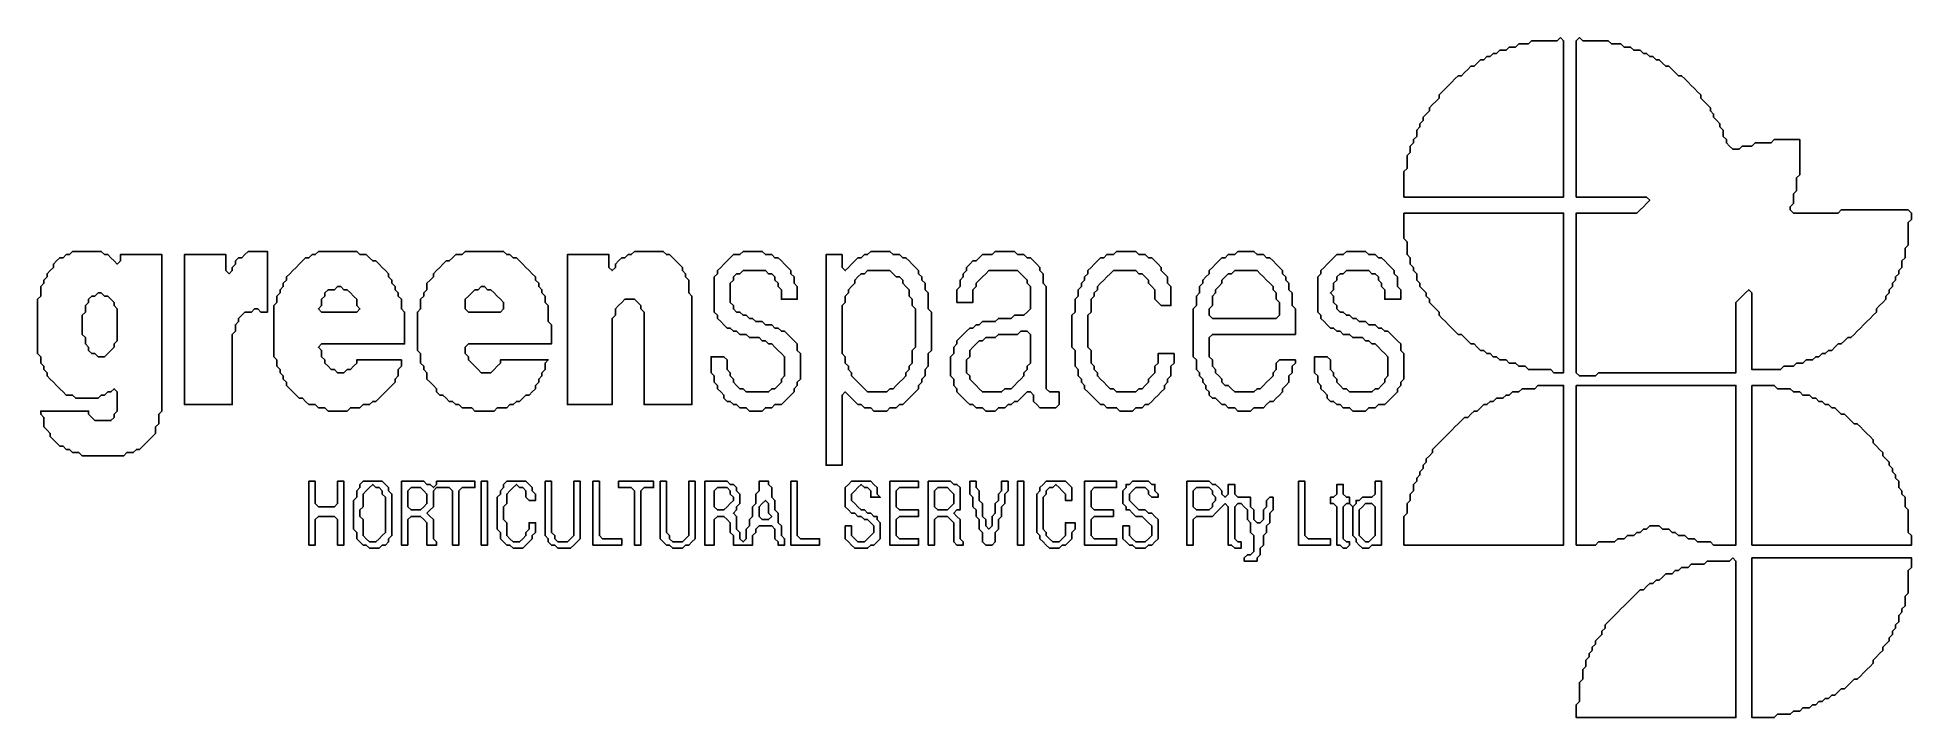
# Model space of a CAD drawing. Header units: metres. Extents: x 2.6 to 61.3, y 0.6 to 21.9.
import ezdxf

# ---------------------------------------------------------------- set-up
doc = ezdxf.new("R2010")
doc.units = ezdxf.units.M

msp = doc.modelspace()

# ---------------------------------------------------------------- linework, layer by layer
for points in [[(50.3, 21.9), (50.2, 21.8), (50.1, 21.8), (50, 21.8), (49.9, 21.8), (49.8, 21.8), (49.7, 21.8), (49.6, 21.8), (49.5, 21.8), (49.4, 21.8), (49.3, 21.7), (49.2, 21.7), (49.1, 21.7), (49, 21.7), (48.9, 21.6), (48.8, 21.6), (48.7, 21.6), (48.6, 21.5), (48.5, 21.5), (48.4, 21.5), (48.3, 21.4), (48.2, 21.4), (48.1, 21.3), (48, 21.3), (47.9, 21.2), (47.8, 21.2), (47.7, 21.1), (47.6, 21), (47.5, 21), (47.4, 20.9), (47.3, 20.8), (47.2, 20.7), (47.1, 20.7), (47, 20.6), (46.9, 20.5), (46.8, 20.4), (46.7, 20.3), (46.6, 20.2), (46.5, 20.1), (46.5, 20), (46.4, 19.9), (46.3, 19.8), (46.2, 19.7), (46.2, 19.6), (46.1, 19.5), (46, 19.4), (46, 19.3), (45.9, 19.2), (45.9, 19.1), (45.8, 19), (45.8, 18.9), (45.8, 18.8), (45.7, 18.7), (45.7, 18.6), (45.6, 18.5), (45.6, 18.4), (45.6, 18.3), (45.5, 18.2), (45.5, 18.1), (45.5, 18), (45.5, 17.9), (45.5, 17.8), (45.4, 17.7), (45.4, 17.6), (45.4, 17.5), (45.4, 17.4), (45.4, 17.3), (45.4, 17.2), (45.4, 17.1), (45.4, 17), (45.4, 16.9), (45.5, 16.9), (45.6, 16.9), (45.7, 16.9), (45.8, 16.9), (45.9, 16.9), (46, 16.9), (46.1, 16.9), (46.2, 16.9), (46.3, 16.9), (46.4, 16.9), (46.5, 16.9), (46.6, 16.9), (46.7, 16.9), (46.8, 16.9), (46.9, 16.9), (47, 16.9), (47.1, 16.9), (47.2, 16.9), (47.3, 16.9), (47.4, 16.9), (47.5, 16.9), (47.6, 16.9), (47.7, 16.9), (47.8, 16.9), (47.9, 16.9), (48, 16.9), (48.1, 16.9), (48.2, 16.9), (48.3, 16.9), (48.4, 16.9), (48.5, 16.9), (48.6, 16.9), (48.7, 16.9), (48.8, 16.9), (48.9, 16.9), (49, 16.9), (49.1, 16.9), (49.2, 16.9), (49.3, 16.9), (49.4, 16.9), (49.5, 16.9), (49.6, 16.9), (49.7, 16.9), (49.8, 16.9), (49.9, 16.9), (50, 16.9), (50.1, 16.9), (50.2, 16.9), (50.3, 16.9), (50.4, 16.9), (50.4, 17), (50.4, 17.1), (50.4, 17.2), (50.4, 17.3), (50.4, 17.4), (50.4, 17.5), (50.4, 17.6), (50.4, 17.7), (50.4, 17.8), (50.4, 17.9), (50.4, 18), (50.4, 18.1), (50.4, 18.2), (50.4, 18.3), (50.4, 18.4), (50.4, 18.5), (50.4, 18.6), (50.4, 18.7), (50.4, 18.8), (50.4, 18.9), (50.4, 19), (50.4, 19.1), (50.4, 19.2), (50.4, 19.3), (50.4, 19.4), (50.4, 19.5), (50.4, 19.6), (50.4, 19.7), (50.4, 19.8), (50.4, 19.9), (50.4, 20), (50.4, 20.1), (50.4, 20.2), (50.4, 20.3), (50.4, 20.4), (50.4, 20.5), (50.4, 20.6), (50.4, 20.7), (50.4, 20.8), (50.4, 20.9), (50.4, 21), (50.4, 21.1), (50.4, 21.2), (50.4, 21.3), (50.4, 21.4), (50.4, 21.5), (50.4, 21.6), (50.4, 21.7), (50.4, 21.8), (50.3, 21.9)], [(50.9, 21.9), (50.8, 21.8), (50.8, 21.7), (50.8, 21.6), (50.8, 21.5), (50.8, 21.4), (50.8, 21.3), (50.8, 21.2), (50.8, 21.1), (50.8, 21), (50.8, 20.9), (50.8, 20.8), (50.8, 20.7), (50.8, 20.6), (50.8, 20.5), (50.8, 20.4), (50.8, 20.3), (50.8, 20.2), (50.8, 20.1), (50.8, 20), (50.8, 19.9), (50.8, 19.8), (50.8, 19.7), (50.8, 19.6), (50.8, 19.5), (50.8, 19.4), (50.8, 19.3), (50.8, 19.2), (50.8, 19.1), (50.8, 19), (50.8, 18.9), (50.8, 18.8), (50.8, 18.7), (50.8, 18.6), (50.8, 18.5), (50.8, 18.4), (50.8, 18.3), (50.8, 18.2), (50.8, 18.1), (50.8, 18), (50.8, 17.9), (50.8, 17.8), (50.8, 17.7), (50.8, 17.6), (50.8, 17.5), (50.8, 17.4), (50.8, 17.3), (50.8, 17.2), (50.8, 17.1), (50.8, 17), (50.8, 16.9), (50.9, 16.9), (51, 16.9), (51.1, 16.9), (51.2, 16.9), (51.3, 16.9), (51.4, 16.9), (51.5, 16.9), (51.6, 16.9), (51.7, 16.9), (51.8, 16.9), (51.9, 16.9), (52, 16.9), (52.1, 16.9), (52.2, 16.9), (52.3, 16.9), (52.4, 16.9), (52.5, 16.9), (52.6, 16.9), (52.7, 16.9), (52.8, 16.9), (52.9, 16.9), (53, 16.9), (53.1, 16.8), (53, 16.7), (52.9, 16.6), (52.8, 16.5), (52.7, 16.4), (52.6, 16.4), (52.5, 16.4), (52.4, 16.4), (52.3, 16.4), (52.2, 16.4), (52.1, 16.4), (52, 16.4), (51.9, 16.4), (51.8, 16.4), (51.7, 16.4), (51.6, 16.4), (51.5, 16.4), (51.4, 16.4), (51.3, 16.4), (51.2, 16.4), (51.1, 16.4), (51, 16.4), (50.9, 16.4), (50.8, 16.4), (50.8, 16.3), (50.8, 16.2), (50.8, 16.1), (50.8, 16), (50.8, 15.9), (50.8, 15.8), (50.8, 15.7), (50.8, 15.6), (50.8, 15.5), (50.8, 15.4), (50.8, 15.3), (50.8, 15.2), (50.8, 15.1), (50.8, 15), (50.8, 14.9), (50.8, 14.8), (50.8, 14.7), (50.8, 14.6), (50.8, 14.5), (50.8, 14.4), (50.8, 14.3), (50.8, 14.2), (50.8, 14.1), (50.8, 14), (50.8, 13.9), (50.8, 13.8), (50.8, 13.7), (50.8, 13.6), (50.8, 13.5), (50.8, 13.4), (50.8, 13.3), (50.8, 13.2), (50.8, 13.1), (50.8, 13), (50.8, 12.9), (50.8, 12.8), (50.8, 12.7), (50.8, 12.6), (50.8, 12.5), (50.8, 12.4), (50.8, 12.3), (50.8, 12.2), (50.8, 12.1), (50.8, 12), (50.8, 11.9), (50.8, 11.8), (50.8, 11.7), (50.8, 11.6), (50.8, 11.5), (50.8, 11.4), (50.9, 11.3), (51, 11.3), (51.1, 11.3), (51.2, 11.3), (51.3, 11.3), (51.4, 11.3), (51.5, 11.4), (51.6, 11.4), (51.7, 11.4), (51.8, 11.4), (51.9, 11.4), (52, 11.4), (52.1, 11.4), (52.2, 11.4), (52.3, 11.4), (52.4, 11.4), (52.5, 11.4), (52.6, 11.4), (52.7, 11.4), (52.8, 11.4), (52.9, 11.4), (53, 11.4), (53.1, 11.4), (53.2, 11.4), (53.3, 11.4), (53.4, 11.4), (53.5, 11.4), (53.6, 11.4), (53.7, 11.4), (53.8, 11.4), (53.9, 11.4), (54, 11.4), (54.1, 11.4), (54.2, 11.4), (54.3, 11.4), (54.4, 11.4), (54.5, 11.4), (54.6, 11.4), (54.7, 11.4), (54.8, 11.4), (54.9, 11.4), (55, 11.4), (55.1, 11.4), (55.2, 11.4), (55.3, 11.4), (55.4, 11.4), (55.5, 11.4), (55.6, 11.4), (55.7, 11.4), (55.8, 11.4), (55.8, 11.5), (55.8, 11.6), (55.8, 11.7), (55.8, 11.8), (55.8, 11.9), (55.8, 12), (55.8, 12.1), (55.8, 12.2), (55.8, 12.3), (55.8, 12.4), (55.8, 12.5), (55.8, 12.6), (55.8, 12.7), (55.8, 12.8), (55.8, 12.9), (55.8, 13), (55.8, 13.1), (55.8, 13.2), (55.8, 13.3), (55.8, 13.4), (55.8, 13.5), (55.8, 13.6), (55.9, 13.7), (56, 13.8), (56.1, 13.9), (56.2, 14), (56.3, 13.9), (56.3, 13.8), (56.3, 13.7), (56.3, 13.6), (56.3, 13.5), (56.3, 13.4), (56.3, 13.3), (56.3, 13.2), (56.3, 13.1), (56.3, 13), (56.3, 12.9), (56.3, 12.8), (56.3, 12.7), (56.3, 12.6), (56.3, 12.5), (56.3, 12.4), (56.3, 12.3), (56.3, 12.2), (56.3, 12.1), (56.3, 12), (56.3, 11.9), (56.3, 11.8), (56.3, 11.7), (56.3, 11.6), (56.3, 11.5), (56.4, 11.5), (56.5, 11.5), (56.6, 11.5), (56.7, 11.5), (56.8, 11.5), (56.9, 11.5), (57, 11.5), (57.1, 11.5), (57.2, 11.5), (57.3, 11.6), (57.4, 11.6), (57.5, 11.6), (57.6, 11.6), (57.7, 11.7), (57.8, 11.7), (57.9, 11.7), (58, 11.8), (58.1, 11.8), (58.2, 11.8), (58.3, 11.9), (58.4, 11.9), (58.5, 12), (58.6, 12), (58.7, 12.1), (58.8, 12.1), (58.9, 12.2), (59, 12.3), (59.1, 12.3), (59.2, 12.4), (59.3, 12.5), (59.4, 12.5), (59.5, 12.6), (59.6, 12.7), (59.7, 12.8), (59.8, 12.9), (59.9, 13), (60, 13.1), (60.1, 13.2), (60.2, 13.3), (60.2, 13.4), (60.3, 13.5), (60.4, 13.6), (60.5, 13.7), (60.5, 13.8), (60.6, 13.9), (60.6, 14), (60.7, 14.1), (60.7, 14.2), (60.8, 14.3), (60.8, 14.4), (60.9, 14.5), (60.9, 14.6), (61, 14.7), (61, 14.8), (61, 14.9), (61.1, 15), (61.1, 15.1), (61.1, 15.2), (61.1, 15.3), (61.2, 15.4), (61.2, 15.5), (61.2, 15.6), (61.2, 15.7), (61.2, 15.8), (61.2, 15.9), (61.2, 16), (61.2, 16.1), (61.3, 16.2), (61.3, 16.3), (61.3, 16.4), (61.2, 16.5), (61.1, 16.5), (61, 16.5), (60.9, 16.5), (60.8, 16.5), (60.7, 16.5), (60.6, 16.5), (60.5, 16.5), (60.4, 16.5), (60.3, 16.5), (60.2, 16.5), (60.1, 16.5), (60, 16.5), (59.9, 16.5), (59.8, 16.5), (59.7, 16.5), (59.6, 16.5), (59.5, 16.5), (59.4, 16.5), (59.3, 16.5), (59.2, 16.5), (59.1, 16.5), (59, 16.4), (58.9, 16.4), (58.8, 16.4), (58.7, 16.4), (58.6, 16.4), (58.5, 16.4), (58.4, 16.4), (58.3, 16.4), (58.2, 16.4), (58.1, 16.4), (58, 16.4), (57.9, 16.4), (57.8, 16.4), (57.7, 16.4), (57.6, 16.4), (57.5, 16.5), (57.5, 16.6), (57.6, 16.7), (57.6, 16.8), (57.6, 16.9), (57.6, 17), (57.7, 17.1), (57.7, 17.2), (57.7, 17.3), (57.7, 17.4), (57.7, 17.5), (57.8, 17.6), (57.8, 17.7), (57.8, 17.8), (57.8, 17.9), (57.8, 18), (57.8, 18.1), (57.8, 18.2), (57.8, 18.3), (57.8, 18.4), (57.8, 18.5), (57.8, 18.6), (57.8, 18.7), (57.7, 18.7), (57.6, 18.7), (57.5, 18.7), (57.4, 18.7), (57.3, 18.7), (57.2, 18.7), (57.1, 18.7), (57, 18.7), (56.9, 18.6), (56.8, 18.6), (56.7, 18.6), (56.6, 18.6), (56.5, 18.6), (56.4, 18.6), (56.3, 18.5), (56.2, 18.5), (56.1, 18.5), (56, 18.5), (55.9, 18.4), (55.8, 18.4), (55.7, 18.4), (55.6, 18.5), (55.5, 18.6), (55.5, 18.7), (55.4, 18.8), (55.4, 18.9), (55.4, 19), (55.3, 19.1), (55.3, 19.2), (55.2, 19.3), (55.1, 19.4), (55.1, 19.5), (55, 19.6), (55, 19.7), (54.9, 19.8), (54.8, 19.9), (54.7, 20), (54.7, 20.1), (54.6, 20.2), (54.5, 20.3), (54.4, 20.4), (54.3, 20.5), (54.2, 20.6), (54.1, 20.7), (54, 20.7), (53.9, 20.8), (53.8, 20.9), (53.7, 21), (53.6, 21), (53.5, 21.1), (53.4, 21.2), (53.3, 21.2), (53.2, 21.3), (53.1, 21.3), (53, 21.4), (52.9, 21.4), (52.8, 21.5), (52.7, 21.5), (52.6, 21.5), (52.5, 21.6), (52.4, 21.6), (52.3, 21.6), (52.2, 21.7), (52.1, 21.7), (52, 21.7), (51.9, 21.7), (51.8, 21.8), (51.7, 21.8), (51.6, 21.8), (51.5, 21.8), (51.4, 21.8), (51.3, 21.8), (51.2, 21.8), (51.1, 21.8), (51, 21.8), (50.9, 21.9)], [(45.4, 16.4), (45.4, 16.3), (45.4, 16.2), (45.4, 16.1), (45.4, 16), (45.4, 15.9), (45.4, 15.8), (45.4, 15.7), (45.4, 15.6), (45.5, 15.5), (45.5, 15.4), (45.5, 15.3), (45.5, 15.2), (45.5, 15.1), (45.6, 15), (45.6, 14.9), (45.6, 14.8), (45.7, 14.7), (45.7, 14.6), (45.8, 14.5), (45.8, 14.4), (45.8, 14.3), (45.9, 14.2), (45.9, 14.1), (46, 14), (46.1, 13.9), (46.1, 13.8), (46.2, 13.7), (46.2, 13.6), (46.3, 13.5), (46.4, 13.4), (46.5, 13.3), (46.5, 13.2), (46.6, 13.1), (46.7, 13), (46.8, 12.9), (46.9, 12.8), (47, 12.7), (47.1, 12.6), (47.2, 12.6), (47.3, 12.5), (47.4, 12.4), (47.5, 12.3), (47.6, 12.3), (47.7, 12.2), (47.8, 12.1), (47.9, 12.1), (48, 12), (48.1, 12), (48.2, 11.9), (48.3, 11.9), (48.4, 11.8), (48.5, 11.8), (48.6, 11.8), (48.7, 11.7), (48.8, 11.7), (48.9, 11.7), (49, 11.6), (49.1, 11.6), (49.2, 11.6), (49.3, 11.5), (49.4, 11.5), (49.5, 11.5), (49.6, 11.5), (49.7, 11.5), (49.8, 11.5), (49.9, 11.5), (50, 11.5), (50.1, 11.4), (50.2, 11.4), (50.3, 11.4), (50.4, 11.4), (50.4, 11.5), (50.4, 11.6), (50.4, 11.7), (50.4, 11.8), (50.4, 11.9), (50.4, 12), (50.4, 12.1), (50.4, 12.2), (50.4, 12.3), (50.4, 12.4), (50.4, 12.5), (50.4, 12.6), (50.4, 12.7), (50.4, 12.8), (50.4, 12.9), (50.4, 13), (50.4, 13.1), (50.4, 13.2), (50.4, 13.3), (50.4, 13.4), (50.4, 13.5), (50.4, 13.6), (50.4, 13.7), (50.4, 13.8), (50.4, 13.9), (50.4, 14), (50.4, 14.1), (50.4, 14.2), (50.4, 14.3), (50.4, 14.4), (50.4, 14.5), (50.4, 14.6), (50.4, 14.7), (50.4, 14.8), (50.4, 14.9), (50.4, 15), (50.4, 15.1), (50.4, 15.2), (50.4, 15.3), (50.4, 15.4), (50.4, 15.5), (50.4, 15.6), (50.4, 15.7), (50.4, 15.8), (50.4, 15.9), (50.4, 16), (50.4, 16.1), (50.4, 16.2), (50.4, 16.3), (50.4, 16.4), (50.3, 16.4), (50.2, 16.4), (50.1, 16.4), (50, 16.4), (49.9, 16.4), (49.8, 16.4), (49.7, 16.4), (49.6, 16.4), (49.5, 16.4), (49.4, 16.4), (49.3, 16.4), (49.2, 16.4), (49.1, 16.4), (49, 16.4), (48.9, 16.4), (48.8, 16.4), (48.7, 16.4), (48.6, 16.4), (48.5, 16.4), (48.4, 16.4), (48.3, 16.4), (48.2, 16.4), (48.1, 16.4), (48, 16.4), (47.9, 16.4), (47.8, 16.4), (47.7, 16.4), (47.6, 16.4), (47.5, 16.4), (47.4, 16.4), (47.3, 16.4), (47.2, 16.4), (47.1, 16.4), (47, 16.4), (46.9, 16.4), (46.8, 16.4), (46.7, 16.4), (46.6, 16.4), (46.5, 16.4), (46.4, 16.4), (46.3, 16.4), (46.2, 16.4), (46.1, 16.4), (46, 16.4), (45.9, 16.4), (45.8, 16.4), (45.7, 16.4), (45.6, 16.4), (45.5, 16.4), (45.4, 16.4)], [(3.7, 15.2), (3.6, 15.1), (3.5, 15.1), (3.4, 15), (3.3, 15), (3.2, 14.9), (3.1, 14.8), (3.1, 14.7), (3, 14.6), (2.9, 14.5), (2.9, 14.4), (2.8, 14.3), (2.8, 14.2), (2.7, 14.1), (2.7, 14), (2.7, 13.9), (2.7, 13.8), (2.6, 13.7), (2.6, 13.6), (2.6, 13.5), (2.6, 13.4), (2.6, 13.3), (2.6, 13.2), (2.6, 13.1), (2.6, 13), (2.6, 12.9), (2.6, 12.8), (2.6, 12.7), (2.6, 12.6), (2.6, 12.5), (2.6, 12.4), (2.6, 12.3), (2.6, 12.2), (2.6, 12.1), (2.6, 12), (2.7, 11.9), (2.7, 11.8), (2.7, 11.7), (2.8, 11.6), (2.8, 11.5), (2.9, 11.4), (2.9, 11.3), (3, 11.2), (3.1, 11.1), (3.2, 11), (3.3, 10.9), (3.4, 10.8), (3.5, 10.7), (3.6, 10.7), (3.7, 10.7), (3.8, 10.6), (3.9, 10.6), (4, 10.6), (4.1, 10.6), (4.2, 10.6), (4.3, 10.6), (4.4, 10.6), (4.5, 10.6), (4.6, 10.7), (4.7, 10.7), (4.8, 10.8), (4.9, 10.8), (5, 10.9), (5.1, 10.8), (5.1, 10.7), (5.1, 10.6), (5.1, 10.5), (5.1, 10.4), (5.1, 10.3), (5.1, 10.2), (5, 10.1), (5, 10), (4.9, 9.9), (4.8, 9.9), (4.7, 9.9), (4.6, 9.9), (4.5, 9.9), (4.4, 9.9), (4.3, 10), (4.2, 10.1), (4.2, 10.2), (4.1, 10.2), (4, 10.2), (3.9, 10.2), (3.8, 10.2), (3.7, 10.2), (3.6, 10.2), (3.5, 10.2), (3.4, 10.2), (3.3, 10.2), (3.2, 10.2), (3.1, 10.2), (3, 10.2), (2.9, 10.2), (2.8, 10.2), (2.7, 10.2), (2.7, 10.1), (2.8, 10), (2.8, 9.9), (2.8, 9.8), (2.8, 9.7), (2.9, 9.6), (3, 9.5), (3, 9.4), (3.1, 9.3), (3.2, 9.2), (3.3, 9.1), (3.4, 9.1), (3.5, 9), (3.6, 9), (3.7, 8.9), (3.8, 8.9), (3.9, 8.9), (4, 8.8), (4.1, 8.8), (4.2, 8.8), (4.3, 8.8), (4.4, 8.8), (4.5, 8.8), (4.6, 8.8), (4.7, 8.8), (4.8, 8.8), (4.9, 8.8), (5, 8.8), (5.1, 8.8), (5.2, 8.8), (5.3, 8.8), (5.4, 8.9), (5.5, 8.9), (5.6, 8.9), (5.7, 9), (5.8, 9), (5.9, 9.1), (6, 9.2), (6.1, 9.3), (6.2, 9.4), (6.3, 9.5), (6.3, 9.6), (6.3, 9.7), (6.4, 9.8), (6.4, 9.9), (6.4, 10), (6.4, 10.1), (6.5, 10.2), (6.5, 10.3), (6.5, 10.4), (6.5, 10.5), (6.5, 10.6), (6.5, 10.7), (6.5, 10.8), (6.5, 10.9), (6.5, 11), (6.5, 11.1), (6.5, 11.2), (6.5, 11.3), (6.5, 11.4), (6.5, 11.5), (6.5, 11.6), (6.5, 11.7), (6.5, 11.8), (6.5, 11.9), (6.5, 12), (6.5, 12.1), (6.5, 12.2), (6.5, 12.3), (6.5, 12.4), (6.5, 12.5), (6.5, 12.6), (6.5, 12.7), (6.5, 12.8), (6.5, 12.9), (6.5, 13), (6.5, 13.1), (6.5, 13.2), (6.5, 13.3), (6.5, 13.4), (6.5, 13.5), (6.5, 13.6), (6.5, 13.7), (6.5, 13.8), (6.5, 13.9), (6.5, 14), (6.5, 14.1), (6.5, 14.2), (6.5, 14.3), (6.5, 14.4), (6.5, 14.5), (6.5, 14.6), (6.5, 14.7), (6.5, 14.8), (6.5, 14.9), (6.5, 15), (6.5, 15.1), (6.4, 15.1), (6.3, 15.1), (6.2, 15.1), (6.1, 15.1), (6, 15.1), (5.9, 15.1), (5.8, 15.1), (5.7, 15.1), (5.6, 15.1), (5.5, 15.1), (5.4, 15.1), (5.3, 15.1), (5.2, 15.1), (5.2, 15), (5.2, 14.9), (5.1, 14.8), (5, 14.9), (4.9, 15), (4.8, 15.1), (4.7, 15.1), (4.6, 15.2), (4.5, 15.2), (4.4, 15.2), (4.3, 15.2), (4.2, 15.2), (4.1, 15.2), (4, 15.2), (3.9, 15.2), (3.8, 15.2), (3.7, 15.2)], [(9.2, 15.2), (9.1, 15.1), (9, 15), (8.9, 15), (8.8, 14.9), (8.8, 14.8), (8.7, 14.7), (8.7, 14.6), (8.6, 14.5), (8.5, 14.6), (8.5, 14.7), (8.5, 14.8), (8.5, 14.9), (8.5, 15), (8.5, 15.1), (8.4, 15.1), (8.3, 15.1), (8.2, 15.1), (8.1, 15.1), (8, 15.1), (7.9, 15.1), (7.8, 15.1), (7.7, 15.1), (7.6, 15.1), (7.5, 15.1), (7.4, 15.1), (7.3, 15.1), (7.2, 15.1), (7.2, 15), (7.2, 14.9), (7.2, 14.8), (7.2, 14.7), (7.2, 14.6), (7.2, 14.5), (7.2, 14.4), (7.2, 14.3), (7.2, 14.2), (7.2, 14.1), (7.2, 14), (7.2, 13.9), (7.2, 13.8), (7.2, 13.7), (7.2, 13.6), (7.2, 13.5), (7.2, 13.4), (7.2, 13.3), (7.2, 13.2), (7.2, 13.1), (7.2, 13), (7.2, 12.9), (7.2, 12.8), (7.2, 12.7), (7.2, 12.6), (7.2, 12.5), (7.2, 12.4), (7.2, 12.3), (7.2, 12.2), (7.2, 12.1), (7.2, 12), (7.2, 11.9), (7.2, 11.8), (7.2, 11.7), (7.2, 11.6), (7.2, 11.5), (7.2, 11.4), (7.2, 11.3), (7.2, 11.2), (7.2, 11.1), (7.2, 11), (7.2, 10.9), (7.2, 10.8), (7.2, 10.7), (7.2, 10.6), (7.2, 10.5), (7.2, 10.4), (7.3, 10.4), (7.4, 10.4), (7.5, 10.4), (7.6, 10.4), (7.7, 10.4), (7.8, 10.4), (7.9, 10.4), (8, 10.4), (8.1, 10.4), (8.2, 10.4), (8.3, 10.4), (8.4, 10.4), (8.5, 10.4), (8.6, 10.4), (8.7, 10.4), (8.7, 10.5), (8.7, 10.6), (8.7, 10.7), (8.7, 10.8), (8.7, 10.9), (8.7, 11), (8.7, 11.1), (8.7, 11.2), (8.7, 11.3), (8.7, 11.4), (8.7, 11.5), (8.7, 11.6), (8.7, 11.7), (8.7, 11.8), (8.7, 11.9), (8.7, 12), (8.7, 12.1), (8.7, 12.2), (8.7, 12.3), (8.7, 12.4), (8.7, 12.5), (8.7, 12.6), (8.8, 12.7), (8.8, 12.8), (8.8, 12.9), (8.9, 13), (8.9, 13.1), (9, 13.2), (9.1, 13.3), (9.2, 13.3), (9.3, 13.3), (9.4, 13.4), (9.5, 13.4), (9.6, 13.3), (9.7, 13.3), (9.8, 13.3), (9.8, 13.4), (9.8, 13.5), (9.8, 13.6), (9.8, 13.7), (9.8, 13.8), (9.8, 13.9), (9.8, 14), (9.8, 14.1), (9.8, 14.2), (9.8, 14.3), (9.8, 14.4), (9.8, 14.5), (9.8, 14.6), (9.8, 14.7), (9.8, 14.8), (9.8, 14.9), (9.8, 15), (9.8, 15.1), (9.8, 15.2), (9.7, 15.2), (9.6, 15.2), (9.5, 15.2), (9.4, 15.2), (9.3, 15.2), (9.2, 15.2)], [(11.4, 15.2), (11.3, 15.1), (11.2, 15.1), (11.1, 15), (11, 15), (10.9, 14.9), (10.8, 14.8), (10.7, 14.7), (10.6, 14.6), (10.5, 14.5), (10.4, 14.4), (10.4, 14.3), (10.3, 14.2), (10.3, 14.1), (10.2, 14), (10.2, 13.9), (10.1, 13.8), (10.1, 13.7), (10.1, 13.6), (10, 13.5), (10, 13.4), (10, 13.3), (10, 13.2), (10, 13.1), (10, 13), (10, 12.9), (10, 12.8), (10, 12.7), (10, 12.6), (10, 12.5), (10, 12.4), (10, 12.3), (10, 12.2), (10, 12.1), (10, 12), (10, 11.9), (10.1, 11.8), (10.1, 11.7), (10.1, 11.6), (10.2, 11.5), (10.2, 11.4), (10.3, 11.3), (10.3, 11.2), (10.4, 11.1), (10.4, 11), (10.5, 10.9), (10.6, 10.8), (10.7, 10.7), (10.8, 10.6), (10.9, 10.6), (11, 10.5), (11.1, 10.4), (11.2, 10.4), (11.3, 10.4), (11.4, 10.3), (11.5, 10.3), (11.6, 10.3), (11.7, 10.2), (11.8, 10.2), (11.9, 10.2), (12, 10.2), (12.1, 10.2), (12.2, 10.2), (12.3, 10.2), (12.4, 10.3), (12.5, 10.3), (12.6, 10.3), (12.7, 10.3), (12.8, 10.4), (12.9, 10.4), (13, 10.4), (13.1, 10.5), (13.2, 10.5), (13.3, 10.6), (13.4, 10.7), (13.5, 10.8), (13.6, 10.9), (13.7, 11), (13.8, 11.1), (13.8, 11.2), (13.9, 11.3), (13.9, 11.4), (13.9, 11.5), (14, 11.6), (14, 11.7), (14, 11.8), (13.9, 11.8), (13.8, 11.8), (13.7, 11.8), (13.6, 11.8), (13.5, 11.8), (13.4, 11.8), (13.3, 11.8), (13.2, 11.8), (13.1, 11.8), (13, 11.8), (12.9, 11.8), (12.8, 11.8), (12.7, 11.8), (12.6, 11.8), (12.6, 11.7), (12.5, 11.6), (12.4, 11.5), (12.3, 11.5), (12.2, 11.4), (12.1, 11.4), (12, 11.4), (11.9, 11.5), (11.8, 11.5), (11.7, 11.6), (11.6, 11.7), (11.6, 11.8), (11.5, 11.9), (11.5, 12), (11.5, 12.1), (11.4, 12.2), (11.5, 12.3), (11.6, 12.3), (11.7, 12.3), (11.8, 12.3), (11.9, 12.3), (12, 12.3), (12.1, 12.3), (12.2, 12.3), (12.3, 12.3), (12.4, 12.3), (12.5, 12.3), (12.6, 12.3), (12.7, 12.3), (12.8, 12.3), (12.9, 12.3), (13, 12.3), (13.1, 12.3), (13.2, 12.3), (13.3, 12.3), (13.4, 12.3), (13.5, 12.3), (13.6, 12.3), (13.7, 12.3), (13.8, 12.3), (13.9, 12.3), (14, 12.3), (14.1, 12.3), (14.1, 12.4), (14.1, 12.5), (14.1, 12.6), (14.1, 12.7), (14.1, 12.8), (14.1, 12.9), (14.1, 13), (14.1, 13.1), (14.1, 13.2), (14.1, 13.3), (14, 13.4), (14, 13.5), (14, 13.6), (14, 13.7), (13.9, 13.8), (13.9, 13.9), (13.8, 14), (13.8, 14.1), (13.7, 14.2), (13.7, 14.3), (13.6, 14.4), (13.6, 14.5), (13.5, 14.6), (13.4, 14.7), (13.3, 14.8), (13.2, 14.9), (13.1, 14.9), (13, 15), (12.9, 15.1), (12.8, 15.1), (12.7, 15.1), (12.6, 15.2), (12.5, 15.2), (12.4, 15.2), (12.3, 15.2), (12.2, 15.2), (12.1, 15.2), (12, 15.2), (11.9, 15.2), (11.8, 15.2), (11.7, 15.2), (11.6, 15.2), (11.5, 15.2), (11.4, 15.2)], [(16, 15.2), (15.9, 15.1), (15.8, 15.1), (15.7, 15.1), (15.6, 15), (15.5, 14.9), (15.4, 14.9), (15.3, 14.8), (15.2, 14.7), (15.1, 14.6), (15, 14.5), (15, 14.4), (14.9, 14.3), (14.8, 14.2), (14.8, 14.1), (14.8, 14), (14.7, 13.9), (14.7, 13.8), (14.6, 13.7), (14.6, 13.6), (14.6, 13.5), (14.6, 13.4), (14.5, 13.3), (14.5, 13.2), (14.5, 13.1), (14.5, 13), (14.5, 12.9), (14.5, 12.8), (14.5, 12.7), (14.5, 12.6), (14.5, 12.5), (14.5, 12.4), (14.5, 12.3), (14.5, 12.2), (14.5, 12.1), (14.6, 12), (14.6, 11.9), (14.6, 11.8), (14.6, 11.7), (14.7, 11.6), (14.7, 11.5), (14.8, 11.4), (14.8, 11.3), (14.8, 11.2), (14.9, 11.1), (15, 11), (15.1, 10.9), (15.1, 10.8), (15.2, 10.7), (15.3, 10.7), (15.4, 10.6), (15.5, 10.5), (15.6, 10.5), (15.7, 10.4), (15.8, 10.4), (15.9, 10.3), (16, 10.3), (16.1, 10.3), (16.2, 10.3), (16.3, 10.2), (16.4, 10.2), (16.5, 10.2), (16.6, 10.2), (16.7, 10.2), (16.8, 10.2), (16.9, 10.2), (17, 10.3), (17.1, 10.3), (17.2, 10.3), (17.3, 10.3), (17.4, 10.4), (17.5, 10.4), (17.6, 10.5), (17.7, 10.5), (17.8, 10.6), (17.9, 10.7), (18, 10.7), (18.1, 10.8), (18.2, 10.9), (18.2, 11), (18.3, 11.1), (18.3, 11.2), (18.4, 11.3), (18.4, 11.4), (18.5, 11.5), (18.5, 11.6), (18.5, 11.7), (18.6, 11.8), (18.5, 11.8), (18.4, 11.8), (18.3, 11.8), (18.2, 11.8), (18.1, 11.8), (18, 11.8), (17.9, 11.8), (17.8, 11.8), (17.7, 11.8), (17.6, 11.8), (17.5, 11.8), (17.4, 11.8), (17.3, 11.8), (17.2, 11.8), (17.1, 11.8), (17.1, 11.7), (17, 11.6), (16.9, 11.5), (16.8, 11.4), (16.7, 11.4), (16.6, 11.4), (16.5, 11.4), (16.4, 11.5), (16.3, 11.6), (16.2, 11.7), (16.1, 11.8), (16.1, 11.9), (16, 12), (16, 12.1), (16, 12.2), (16.1, 12.3), (16.2, 12.3), (16.3, 12.3), (16.4, 12.3), (16.5, 12.3), (16.6, 12.3), (16.7, 12.3), (16.8, 12.3), (16.9, 12.3), (17, 12.3), (17.1, 12.3), (17.2, 12.3), (17.3, 12.3), (17.4, 12.3), (17.5, 12.3), (17.6, 12.3), (17.7, 12.3), (17.8, 12.3), (17.9, 12.3), (18, 12.3), (18.1, 12.3), (18.2, 12.3), (18.3, 12.3), (18.4, 12.3), (18.5, 12.3), (18.6, 12.3), (18.7, 12.3), (18.7, 12.4), (18.7, 12.5), (18.7, 12.6), (18.7, 12.7), (18.7, 12.8), (18.7, 12.9), (18.6, 13), (18.6, 13.1), (18.6, 13.2), (18.6, 13.3), (18.6, 13.4), (18.6, 13.5), (18.5, 13.6), (18.5, 13.7), (18.5, 13.8), (18.4, 13.9), (18.4, 14), (18.3, 14.1), (18.3, 14.2), (18.2, 14.3), (18.2, 14.4), (18.1, 14.5), (18, 14.6), (17.9, 14.7), (17.8, 14.8), (17.7, 14.9), (17.6, 15), (17.5, 15), (17.4, 15.1), (17.3, 15.1), (17.2, 15.2), (17.1, 15.2), (17, 15.2), (16.9, 15.2), (16.8, 15.2), (16.7, 15.2), (16.6, 15.2), (16.5, 15.2), (16.4, 15.2), (16.3, 15.2), (16.2, 15.2), (16.1, 15.2), (16, 15.2)], [(21.3, 15.2), (21.2, 15.1), (21.1, 15.1), (21, 15), (20.9, 15), (20.8, 14.9), (20.7, 14.8), (20.7, 14.7), (20.6, 14.6), (20.5, 14.7), (20.5, 14.8), (20.5, 14.9), (20.5, 15), (20.5, 15.1), (20.4, 15.1), (20.3, 15.1), (20.2, 15.1), (20.1, 15.1), (20, 15.1), (19.9, 15.1), (19.8, 15.1), (19.7, 15.1), (19.6, 15.1), (19.5, 15.1), (19.4, 15.1), (19.3, 15.1), (19.2, 15.1), (19.2, 15), (19.2, 14.9), (19.2, 14.8), (19.2, 14.7), (19.2, 14.6), (19.2, 14.5), (19.2, 14.4), (19.2, 14.3), (19.2, 14.2), (19.2, 14.1), (19.2, 14), (19.2, 13.9), (19.2, 13.8), (19.2, 13.7), (19.2, 13.6), (19.2, 13.5), (19.2, 13.4), (19.2, 13.3), (19.2, 13.2), (19.2, 13.1), (19.2, 13), (19.2, 12.9), (19.2, 12.8), (19.2, 12.7), (19.2, 12.6), (19.2, 12.5), (19.2, 12.4), (19.2, 12.3), (19.2, 12.2), (19.2, 12.1), (19.2, 12), (19.2, 11.9), (19.2, 11.8), (19.2, 11.7), (19.2, 11.6), (19.2, 11.5), (19.2, 11.4), (19.2, 11.3), (19.2, 11.2), (19.2, 11.1), (19.2, 11), (19.2, 10.9), (19.2, 10.8), (19.2, 10.7), (19.2, 10.6), (19.2, 10.5), (19.2, 10.4), (19.3, 10.4), (19.4, 10.4), (19.5, 10.4), (19.6, 10.4), (19.7, 10.4), (19.8, 10.4), (19.9, 10.4), (20, 10.4), (20.1, 10.4), (20.2, 10.4), (20.3, 10.4), (20.4, 10.4), (20.5, 10.4), (20.6, 10.4), (20.6, 10.5), (20.6, 10.6), (20.6, 10.7), (20.6, 10.8), (20.6, 10.9), (20.6, 11), (20.6, 11.1), (20.6, 11.2), (20.6, 11.3), (20.6, 11.4), (20.6, 11.5), (20.6, 11.6), (20.6, 11.7), (20.6, 11.8), (20.6, 11.9), (20.6, 12), (20.6, 12.1), (20.6, 12.2), (20.6, 12.3), (20.6, 12.4), (20.6, 12.5), (20.6, 12.6), (20.6, 12.7), (20.6, 12.8), (20.6, 12.9), (20.6, 13), (20.6, 13.1), (20.7, 13.2), (20.7, 13.3), (20.7, 13.4), (20.8, 13.5), (20.9, 13.6), (21, 13.7), (21.1, 13.7), (21.2, 13.7), (21.3, 13.7), (21.4, 13.6), (21.5, 13.5), (21.5, 13.4), (21.6, 13.3), (21.6, 13.2), (21.6, 13.1), (21.6, 13), (21.6, 12.9), (21.6, 12.8), (21.6, 12.7), (21.6, 12.6), (21.6, 12.5), (21.6, 12.4), (21.6, 12.3), (21.6, 12.2), (21.6, 12.1), (21.6, 12), (21.6, 11.9), (21.6, 11.8), (21.6, 11.7), (21.6, 11.6), (21.6, 11.5), (21.6, 11.4), (21.6, 11.3), (21.6, 11.2), (21.6, 11.1), (21.6, 11), (21.6, 10.9), (21.6, 10.8), (21.6, 10.7), (21.6, 10.6), (21.6, 10.5), (21.6, 10.4), (21.7, 10.4), (21.8, 10.4), (21.9, 10.4), (22, 10.4), (22.1, 10.4), (22.2, 10.4), (22.3, 10.4), (22.4, 10.4), (22.5, 10.4), (22.6, 10.4), (22.7, 10.4), (22.8, 10.4), (22.9, 10.4), (23, 10.4), (23.1, 10.4), (23.1, 10.5), (23.1, 10.6), (23.1, 10.7), (23.1, 10.8), (23.1, 10.9), (23.1, 11), (23.1, 11.1), (23.1, 11.2), (23.1, 11.3), (23.1, 11.4), (23.1, 11.5), (23.1, 11.6), (23.1, 11.7), (23.1, 11.8), (23.1, 11.9), (23.1, 12), (23.1, 12.1), (23.1, 12.2), (23.1, 12.3), (23.1, 12.4), (23.1, 12.5), (23.1, 12.6), (23.1, 12.7), (23.1, 12.8), (23.1, 12.9), (23.1, 13), (23.1, 13.1), (23.1, 13.2), (23.1, 13.3), (23.1, 13.4), (23.1, 13.5), (23.1, 13.6), (23.1, 13.7), (23.1, 13.8), (23, 13.9), (23, 14), (23, 14.1), (23, 14.2), (23, 14.3), (22.9, 14.4), (22.9, 14.5), (22.8, 14.6), (22.8, 14.7), (22.7, 14.8), (22.6, 14.9), (22.5, 15), (22.4, 15.1), (22.3, 15.1), (22.2, 15.2), (22.1, 15.2), (22, 15.2), (21.9, 15.2), (21.8, 15.2), (21.7, 15.2), (21.6, 15.2), (21.5, 15.2), (21.4, 15.2), (21.3, 15.2)], [(24.7, 15.2), (24.6, 15.1), (24.5, 15.1), (24.4, 15.1), (24.3, 15), (24.2, 14.9), (24.1, 14.8), (24, 14.7), (23.9, 14.6), (23.9, 14.5), (23.8, 14.4), (23.8, 14.3), (23.8, 14.2), (23.8, 14.1), (23.8, 14), (23.8, 13.9), (23.8, 13.8), (23.8, 13.7), (23.8, 13.6), (23.8, 13.5), (23.8, 13.4), (23.8, 13.3), (23.9, 13.2), (23.9, 13.1), (24, 13), (24.1, 12.9), (24.2, 12.8), (24.3, 12.8), (24.4, 12.7), (24.5, 12.7), (24.6, 12.6), (24.7, 12.6), (24.8, 12.6), (24.9, 12.5), (25, 12.5), (25.1, 12.5), (25.2, 12.5), (25.3, 12.4), (25.4, 12.4), (25.5, 12.3), (25.6, 12.3), (25.7, 12.2), (25.8, 12.1), (25.9, 12), (26, 11.9), (26, 11.8), (26, 11.7), (26, 11.6), (26, 11.5), (26, 11.4), (26, 11.3), (25.9, 11.2), (25.9, 11.1), (25.8, 11), (25.7, 10.9), (25.6, 10.9), (25.5, 10.8), (25.4, 10.8), (25.3, 10.8), (25.2, 10.8), (25.1, 10.8), (25, 10.8), (24.9, 10.8), (24.8, 10.8), (24.7, 10.9), (24.6, 10.9), (24.5, 11), (24.4, 11.1), (24.4, 11.2), (24.3, 11.3), (24.3, 11.4), (24.2, 11.5), (24.2, 11.6), (24.2, 11.7), (24.2, 11.8), (24.1, 11.9), (24, 11.9), (23.9, 11.9), (23.8, 11.9), (23.7, 11.9), (23.7, 11.8), (23.7, 11.7), (23.7, 11.6), (23.7, 11.5), (23.7, 11.4), (23.8, 11.3), (23.8, 11.2), (23.8, 11.1), (23.9, 11), (23.9, 10.9), (24, 10.8), (24.1, 10.7), (24.1, 10.6), (24.2, 10.5), (24.3, 10.5), (24.4, 10.4), (24.5, 10.4), (24.6, 10.3), (24.7, 10.3), (24.8, 10.3), (24.9, 10.2), (25, 10.2), (25.1, 10.2), (25.2, 10.2), (25.3, 10.2), (25.4, 10.3), (25.5, 10.3), (25.6, 10.3), (25.7, 10.4), (25.8, 10.4), (25.9, 10.4), (26, 10.5), (26.1, 10.6), (26.2, 10.7), (26.3, 10.8), (26.3, 10.9), (26.4, 11), (26.4, 11.1), (26.5, 11.2), (26.5, 11.3), (26.5, 11.4), (26.5, 11.5), (26.5, 11.6), (26.5, 11.7), (26.5, 11.8), (26.5, 11.9), (26.5, 12), (26.4, 12.1), (26.4, 12.2), (26.4, 12.3), (26.3, 12.4), (26.2, 12.5), (26.1, 12.6), (26, 12.7), (25.9, 12.7), (25.8, 12.8), (25.7, 12.8), (25.6, 12.9), (25.5, 12.9), (25.4, 12.9), (25.3, 13), (25.2, 13), (25.1, 13), (25, 13.1), (24.9, 13.1), (24.8, 13.2), (24.7, 13.2), (24.6, 13.3), (24.5, 13.3), (24.4, 13.4), (24.4, 13.5), (24.3, 13.6), (24.3, 13.7), (24.3, 13.8), (24.3, 13.9), (24.3, 14), (24.3, 14.1), (24.3, 14.2), (24.4, 14.3), (24.4, 14.4), (24.5, 14.5), (24.6, 14.5), (24.7, 14.6), (24.8, 14.6), (24.9, 14.6), (25, 14.6), (25.1, 14.6), (25.2, 14.6), (25.3, 14.6), (25.4, 14.6), (25.5, 14.5), (25.6, 14.5), (25.7, 14.4), (25.7, 14.3), (25.8, 14.2), (25.8, 14.1), (25.9, 14), (25.9, 13.9), (25.9, 13.8), (25.9, 13.7), (26, 13.7), (26.1, 13.7), (26.2, 13.7), (26.3, 13.7), (26.4, 13.7), (26.4, 13.8), (26.4, 13.9), (26.4, 14), (26.4, 14.1), (26.3, 14.2), (26.3, 14.3), (26.3, 14.4), (26.2, 14.5), (26.2, 14.6), (26.1, 14.7), (26, 14.8), (25.9, 14.9), (25.8, 15), (25.7, 15), (25.6, 15.1), (25.5, 15.1), (25.4, 15.1), (25.3, 15.2), (25.2, 15.2), (25.1, 15.2), (25, 15.2), (24.9, 15.2), (24.8, 15.2), (24.7, 15.2)], [(28.7, 15.2), (28.6, 15.1), (28.5, 15.1), (28.4, 15), (28.3, 15), (28.2, 14.9), (28.1, 14.8), (28, 14.7), (27.9, 14.6), (27.8, 14.7), (27.8, 14.8), (27.8, 14.9), (27.8, 15), (27.8, 15.1), (27.7, 15.1), (27.6, 15.1), (27.5, 15.1), (27.4, 15.1), (27.3, 15.1), (27.3, 15), (27.3, 14.9), (27.3, 14.8), (27.3, 14.7), (27.3, 14.6), (27.3, 14.5), (27.3, 14.4), (27.3, 14.3), (27.3, 14.2), (27.3, 14.1), (27.3, 14), (27.3, 13.9), (27.3, 13.8), (27.3, 13.7), (27.3, 13.6), (27.3, 13.5), (27.3, 13.4), (27.3, 13.3), (27.3, 13.2), (27.3, 13.1), (27.3, 13), (27.3, 12.9), (27.3, 12.8), (27.3, 12.7), (27.3, 12.6), (27.3, 12.5), (27.3, 12.4), (27.3, 12.3), (27.3, 12.2), (27.3, 12.1), (27.3, 12), (27.3, 11.9), (27.3, 11.8), (27.3, 11.7), (27.3, 11.6), (27.3, 11.5), (27.3, 11.4), (27.3, 11.3), (27.3, 11.2), (27.3, 11.1), (27.3, 11), (27.3, 10.9), (27.3, 10.8), (27.3, 10.7), (27.3, 10.6), (27.3, 10.5), (27.3, 10.4), (27.3, 10.3), (27.3, 10.2), (27.3, 10.1), (27.3, 10), (27.3, 9.9), (27.3, 9.8), (27.3, 9.7), (27.3, 9.6), (27.3, 9.5), (27.3, 9.4), (27.3, 9.3), (27.3, 9.2), (27.3, 9.1), (27.3, 9), (27.3, 8.9), (27.3, 8.8), (27.3, 8.7), (27.3, 8.6), (27.3, 8.5), (27.4, 8.5), (27.5, 8.5), (27.6, 8.5), (27.7, 8.5), (27.8, 8.5), (27.8, 8.6), (27.8, 8.7), (27.8, 8.8), (27.8, 8.9), (27.8, 9), (27.8, 9.1), (27.8, 9.2), (27.8, 9.3), (27.8, 9.4), (27.8, 9.5), (27.8, 9.6), (27.8, 9.7), (27.8, 9.8), (27.8, 9.9), (27.8, 10), (27.8, 10.1), (27.8, 10.2), (27.8, 10.3), (27.8, 10.4), (27.8, 10.5), (27.8, 10.6), (27.8, 10.7), (27.9, 10.8), (28, 10.7), (28.1, 10.6), (28.2, 10.5), (28.3, 10.4), (28.4, 10.4), (28.5, 10.3), (28.6, 10.3), (28.7, 10.3), (28.8, 10.2), (28.9, 10.2), (29, 10.2), (29.1, 10.2), (29.2, 10.2), (29.3, 10.3), (29.4, 10.3), (29.5, 10.3), (29.6, 10.4), (29.7, 10.4), (29.8, 10.5), (29.9, 10.6), (30, 10.7), (30.1, 10.8), (30.2, 10.9), (30.2, 11), (30.3, 11.1), (30.3, 11.2), (30.4, 11.3), (30.4, 11.4), (30.4, 11.5), (30.5, 11.6), (30.5, 11.7), (30.5, 11.8), (30.5, 11.9), (30.5, 12), (30.6, 12.1), (30.6, 12.2), (30.6, 12.3), (30.6, 12.4), (30.6, 12.5), (30.6, 12.6), (30.6, 12.7), (30.6, 12.8), (30.6, 12.9), (30.6, 13), (30.6, 13.1), (30.6, 13.2), (30.6, 13.3), (30.5, 13.4), (30.5, 13.5), (30.5, 13.6), (30.5, 13.7), (30.5, 13.8), (30.5, 13.9), (30.4, 14), (30.4, 14.1), (30.4, 14.2), (30.3, 14.3), (30.3, 14.4), (30.2, 14.5), (30.2, 14.6), (30.1, 14.7), (30, 14.8), (29.9, 14.9), (29.8, 15), (29.7, 15), (29.6, 15.1), (29.5, 15.1), (29.4, 15.1), (29.3, 15.2), (29.2, 15.2), (29.1, 15.2), (29, 15.2), (28.9, 15.2), (28.8, 15.2), (28.7, 15.2)], [(32.6, 15.2), (32.5, 15.1), (32.4, 15.1), (32.3, 15.1), (32.2, 15.1), (32.1, 15), (32, 14.9), (31.9, 14.9), (31.8, 14.8), (31.7, 14.7), (31.7, 14.6), (31.6, 14.5), (31.6, 14.4), (31.5, 14.3), (31.5, 14.2), (31.5, 14.1), (31.4, 14), (31.4, 13.9), (31.4, 13.8), (31.4, 13.7), (31.4, 13.6), (31.5, 13.6), (31.6, 13.6), (31.7, 13.6), (31.8, 13.6), (31.9, 13.6), (31.9, 13.7), (31.9, 13.8), (31.9, 13.9), (31.9, 14), (32, 14.1), (32, 14.2), (32.1, 14.3), (32.2, 14.4), (32.3, 14.5), (32.4, 14.6), (32.5, 14.6), (32.6, 14.6), (32.7, 14.6), (32.8, 14.6), (32.9, 14.6), (33, 14.6), (33.1, 14.6), (33.2, 14.6), (33.3, 14.6), (33.4, 14.5), (33.5, 14.4), (33.6, 14.3), (33.6, 14.2), (33.7, 14.1), (33.7, 14), (33.7, 13.9), (33.7, 13.8), (33.7, 13.7), (33.7, 13.6), (33.7, 13.5), (33.7, 13.4), (33.6, 13.3), (33.5, 13.2), (33.4, 13.2), (33.3, 13.2), (33.2, 13.2), (33.1, 13.1), (33, 13.1), (32.9, 13.1), (32.8, 13.1), (32.7, 13.1), (32.6, 13), (32.5, 13), (32.4, 13), (32.3, 13), (32.2, 13), (32.1, 12.9), (32, 12.9), (31.9, 12.8), (31.8, 12.8), (31.7, 12.7), (31.6, 12.6), (31.5, 12.5), (31.4, 12.4), (31.4, 12.3), (31.3, 12.2), (31.3, 12.1), (31.3, 12), (31.2, 11.9), (31.2, 11.8), (31.2, 11.7), (31.2, 11.6), (31.2, 11.5), (31.2, 11.4), (31.2, 11.3), (31.3, 11.2), (31.3, 11.1), (31.3, 11), (31.4, 10.9), (31.4, 10.8), (31.5, 10.7), (31.6, 10.6), (31.7, 10.5), (31.8, 10.4), (31.9, 10.4), (32, 10.3), (32.1, 10.3), (32.2, 10.3), (32.3, 10.2), (32.4, 10.2), (32.5, 10.2), (32.6, 10.2), (32.7, 10.3), (32.8, 10.3), (32.9, 10.3), (33, 10.4), (33.1, 10.4), (33.2, 10.5), (33.3, 10.5), (33.4, 10.6), (33.5, 10.7), (33.6, 10.8), (33.7, 10.8), (33.8, 10.7), (33.8, 10.6), (33.8, 10.5), (33.9, 10.4), (34, 10.3), (34.1, 10.3), (34.2, 10.3), (34.3, 10.3), (34.4, 10.3), (34.5, 10.3), (34.6, 10.4), (34.6, 10.5), (34.6, 10.6), (34.6, 10.7), (34.6, 10.8), (34.5, 10.8), (34.4, 10.8), (34.3, 10.8), (34.2, 10.9), (34.2, 11), (34.2, 11.1), (34.2, 11.2), (34.2, 11.3), (34.2, 11.4), (34.2, 11.5), (34.2, 11.6), (34.2, 11.7), (34.2, 11.8), (34.2, 11.9), (34.2, 12), (34.2, 12.1), (34.2, 12.2), (34.2, 12.3), (34.2, 12.4), (34.2, 12.5), (34.2, 12.6), (34.2, 12.7), (34.2, 12.8), (34.2, 12.9), (34.2, 13), (34.2, 13.1), (34.2, 13.2), (34.2, 13.3), (34.2, 13.4), (34.2, 13.5), (34.2, 13.6), (34.2, 13.7), (34.2, 13.8), (34.2, 13.9), (34.2, 14), (34.2, 14.1), (34.1, 14.2), (34.1, 14.3), (34.1, 14.4), (34.1, 14.5), (34, 14.6), (34, 14.7), (33.9, 14.8), (33.8, 14.9), (33.7, 15), (33.6, 15), (33.5, 15.1), (33.4, 15.1), (33.3, 15.1), (33.2, 15.2), (33.1, 15.2), (33, 15.2), (32.9, 15.2), (32.8, 15.2), (32.7, 15.2), (32.6, 15.2)], [(36.4, 15.2), (36.3, 15.1), (36.2, 15.1), (36.1, 15.1), (36, 15), (35.9, 15), (35.8, 14.9), (35.7, 14.8), (35.6, 14.7), (35.5, 14.6), (35.5, 14.5), (35.4, 14.4), (35.4, 14.3), (35.3, 14.2), (35.3, 14.1), (35.2, 14), (35.2, 13.9), (35.2, 13.8), (35.1, 13.7), (35.1, 13.6), (35.1, 13.5), (35.1, 13.4), (35.1, 13.3), (35, 13.2), (35, 13.1), (35, 13), (35, 12.9), (35, 12.8), (35, 12.7), (35, 12.6), (35, 12.5), (35, 12.4), (35, 12.3), (35, 12.2), (35.1, 12.1), (35.1, 12), (35.1, 11.9), (35.1, 11.8), (35.1, 11.7), (35.1, 11.6), (35.2, 11.5), (35.2, 11.4), (35.2, 11.3), (35.3, 11.2), (35.3, 11.1), (35.4, 11), (35.4, 10.9), (35.5, 10.8), (35.6, 10.7), (35.7, 10.6), (35.8, 10.5), (35.9, 10.4), (36, 10.4), (36.1, 10.3), (36.2, 10.3), (36.3, 10.3), (36.4, 10.3), (36.5, 10.2), (36.6, 10.2), (36.7, 10.2), (36.8, 10.2), (36.9, 10.2), (37, 10.3), (37.1, 10.3), (37.2, 10.3), (37.3, 10.4), (37.4, 10.4), (37.5, 10.5), (37.6, 10.6), (37.7, 10.7), (37.8, 10.8), (37.9, 10.9), (37.9, 11), (38, 11.1), (38, 11.2), (38.1, 11.3), (38.1, 11.4), (38.1, 11.5), (38.1, 11.6), (38.2, 11.7), (38.2, 11.8), (38.2, 11.9), (38.2, 12), (38.1, 12), (38, 12), (37.9, 12), (37.8, 12), (37.7, 12), (37.7, 11.9), (37.7, 11.8), (37.7, 11.7), (37.6, 11.6), (37.6, 11.5), (37.6, 11.4), (37.5, 11.3), (37.4, 11.2), (37.4, 11.1), (37.3, 11), (37.2, 10.9), (37.1, 10.9), (37, 10.8), (36.9, 10.8), (36.8, 10.8), (36.7, 10.8), (36.6, 10.8), (36.5, 10.8), (36.4, 10.8), (36.3, 10.9), (36.2, 10.9), (36.1, 11), (36, 11.1), (35.9, 11.2), (35.8, 11.3), (35.8, 11.4), (35.7, 11.5), (35.7, 11.6), (35.6, 11.7), (35.6, 11.8), (35.6, 11.9), (35.6, 12), (35.6, 12.1), (35.5, 12.2), (35.5, 12.3), (35.5, 12.4), (35.5, 12.5), (35.5, 12.6), (35.5, 12.7), (35.5, 12.8), (35.5, 12.9), (35.5, 13), (35.5, 13.1), (35.5, 13.2), (35.6, 13.3), (35.6, 13.4), (35.6, 13.5), (35.6, 13.6), (35.6, 13.7), (35.7, 13.8), (35.7, 13.9), (35.8, 14), (35.8, 14.1), (35.9, 14.2), (36, 14.3), (36.1, 14.4), (36.2, 14.5), (36.3, 14.6), (36.4, 14.6), (36.5, 14.6), (36.6, 14.6), (36.7, 14.6), (36.8, 14.6), (36.9, 14.6), (37, 14.6), (37.1, 14.5), (37.2, 14.5), (37.3, 14.4), (37.4, 14.3), (37.4, 14.2), (37.5, 14.1), (37.6, 14), (37.6, 13.9), (37.6, 13.8), (37.6, 13.7), (37.7, 13.6), (37.8, 13.5), (37.9, 13.5), (38, 13.5), (38.1, 13.5), (38.1, 13.6), (38.1, 13.7), (38.1, 13.8), (38.1, 13.9), (38.1, 14), (38.1, 14.1), (38, 14.2), (38, 14.3), (38, 14.4), (37.9, 14.5), (37.8, 14.6), (37.8, 14.7), (37.7, 14.8), (37.6, 14.9), (37.5, 15), (37.4, 15), (37.3, 15.1), (37.2, 15.1), (37.1, 15.1), (37, 15.2), (36.9, 15.2), (36.8, 15.2), (36.7, 15.2), (36.6, 15.2), (36.5, 15.2), (36.4, 15.2)], [(40.2, 15.2), (40.1, 15.1), (40, 15.1), (39.9, 15.1), (39.8, 15), (39.7, 15), (39.6, 14.9), (39.5, 14.8), (39.4, 14.7), (39.3, 14.6), (39.3, 14.5), (39.2, 14.4), (39.1, 14.3), (39.1, 14.2), (39, 14.1), (39, 14), (39, 13.9), (38.9, 13.8), (38.9, 13.7), (38.9, 13.6), (38.9, 13.5), (38.8, 13.4), (38.8, 13.3), (38.8, 13.2), (38.8, 13.1), (38.8, 13), (38.8, 12.9), (38.8, 12.8), (38.8, 12.7), (38.8, 12.6), (38.8, 12.5), (38.8, 12.4), (38.8, 12.3), (38.8, 12.2), (38.8, 12.1), (38.8, 12), (38.8, 11.9), (38.9, 11.8), (38.9, 11.7), (38.9, 11.6), (38.9, 11.5), (39, 11.4), (39, 11.3), (39.1, 11.2), (39.1, 11.1), (39.2, 11), (39.2, 10.9), (39.3, 10.8), (39.3, 10.7), (39.4, 10.6), (39.5, 10.6), (39.6, 10.5), (39.7, 10.4), (39.8, 10.4), (39.9, 10.3), (40, 10.3), (40.1, 10.3), (40.2, 10.2), (40.3, 10.2), (40.4, 10.2), (40.5, 10.2), (40.6, 10.2), (40.7, 10.3), (40.8, 10.3), (40.9, 10.3), (41, 10.3), (41.1, 10.4), (41.2, 10.5), (41.3, 10.5), (41.4, 10.6), (41.5, 10.7), (41.6, 10.8), (41.6, 10.9), (41.7, 11), (41.8, 11.1), (41.8, 11.2), (41.8, 11.3), (41.9, 11.4), (41.9, 11.5), (41.9, 11.6), (42, 11.7), (42, 11.8), (41.9, 11.8), (41.8, 11.8), (41.7, 11.8), (41.6, 11.8), (41.5, 11.8), (41.4, 11.7), (41.4, 11.6), (41.4, 11.5), (41.3, 11.4), (41.3, 11.3), (41.2, 11.2), (41.1, 11.1), (41, 11), (40.9, 10.9), (40.8, 10.9), (40.7, 10.8), (40.6, 10.8), (40.5, 10.8), (40.4, 10.8), (40.3, 10.8), (40.2, 10.8), (40.1, 10.8), (40, 10.9), (39.9, 11), (39.8, 11), (39.7, 11.1), (39.7, 11.2), (39.6, 11.3), (39.5, 11.4), (39.5, 11.5), (39.4, 11.6), (39.4, 11.7), (39.4, 11.8), (39.3, 11.9), (39.3, 12), (39.3, 12.1), (39.3, 12.2), (39.3, 12.3), (39.3, 12.4), (39.3, 12.5), (39.4, 12.6), (39.5, 12.6), (39.6, 12.6), (39.7, 12.6), (39.8, 12.6), (39.9, 12.6), (40, 12.6), (40.1, 12.6), (40.2, 12.6), (40.3, 12.6), (40.4, 12.6), (40.5, 12.6), (40.6, 12.6), (40.7, 12.6), (40.8, 12.6), (40.9, 12.6), (41, 12.6), (41.1, 12.6), (41.2, 12.6), (41.3, 12.6), (41.4, 12.6), (41.5, 12.6), (41.6, 12.6), (41.7, 12.6), (41.8, 12.6), (41.9, 12.6), (42, 12.6), (42, 12.7), (42, 12.8), (42, 12.9), (42, 13), (42, 13.1), (42, 13.2), (42, 13.3), (42, 13.4), (41.9, 13.5), (41.9, 13.6), (41.9, 13.7), (41.9, 13.8), (41.9, 13.9), (41.8, 14), (41.8, 14.1), (41.8, 14.2), (41.7, 14.3), (41.7, 14.4), (41.6, 14.5), (41.6, 14.6), (41.5, 14.7), (41.4, 14.8), (41.3, 14.9), (41.2, 15), (41.1, 15), (41, 15.1), (40.9, 15.1), (40.8, 15.1), (40.7, 15.2), (40.6, 15.2), (40.5, 15.2), (40.4, 15.2), (40.3, 15.2), (40.2, 15.2)], [(43.6, 15.2), (43.5, 15.1), (43.4, 15.1), (43.3, 15.1), (43.2, 15), (43.1, 14.9), (43, 14.8), (42.9, 14.7), (42.8, 14.6), (42.8, 14.5), (42.7, 14.4), (42.7, 14.3), (42.7, 14.2), (42.7, 14.1), (42.7, 14), (42.7, 13.9), (42.7, 13.8), (42.7, 13.7), (42.7, 13.6), (42.7, 13.5), (42.7, 13.4), (42.7, 13.3), (42.8, 13.2), (42.8, 13.1), (42.9, 13), (43, 12.9), (43.1, 12.8), (43.2, 12.8), (43.3, 12.7), (43.4, 12.7), (43.5, 12.6), (43.6, 12.6), (43.7, 12.6), (43.8, 12.5), (43.9, 12.5), (44, 12.5), (44.1, 12.5), (44.2, 12.4), (44.3, 12.4), (44.4, 12.3), (44.5, 12.3), (44.6, 12.2), (44.7, 12.1), (44.8, 12), (44.9, 11.9), (44.9, 11.8), (44.9, 11.7), (44.9, 11.6), (44.9, 11.5), (44.9, 11.4), (44.9, 11.3), (44.8, 11.2), (44.8, 11.1), (44.7, 11), (44.6, 10.9), (44.5, 10.9), (44.4, 10.8), (44.3, 10.8), (44.2, 10.8), (44.1, 10.8), (44, 10.8), (43.9, 10.8), (43.8, 10.8), (43.7, 10.8), (43.6, 10.9), (43.5, 10.9), (43.4, 11), (43.3, 11.1), (43.3, 11.2), (43.2, 11.3), (43.2, 11.4), (43.1, 11.5), (43.1, 11.6), (43.1, 11.7), (43.1, 11.8), (43, 11.9), (42.9, 11.9), (42.8, 11.9), (42.7, 11.9), (42.6, 11.9), (42.6, 11.8), (42.6, 11.7), (42.6, 11.6), (42.6, 11.5), (42.6, 11.4), (42.7, 11.3), (42.7, 11.2), (42.7, 11.1), (42.8, 11), (42.8, 10.9), (42.9, 10.8), (43, 10.7), (43, 10.6), (43.1, 10.5), (43.2, 10.5), (43.3, 10.4), (43.4, 10.4), (43.5, 10.3), (43.6, 10.3), (43.7, 10.3), (43.8, 10.2), (43.9, 10.2), (44, 10.2), (44.1, 10.2), (44.2, 10.2), (44.3, 10.3), (44.4, 10.3), (44.5, 10.3), (44.6, 10.4), (44.7, 10.4), (44.8, 10.4), (44.9, 10.5), (45, 10.6), (45.1, 10.7), (45.2, 10.8), (45.2, 10.9), (45.3, 11), (45.3, 11.1), (45.4, 11.2), (45.4, 11.3), (45.4, 11.4), (45.4, 11.5), (45.4, 11.6), (45.4, 11.7), (45.4, 11.8), (45.4, 11.9), (45.4, 12), (45.3, 12.1), (45.3, 12.2), (45.3, 12.3), (45.2, 12.4), (45.1, 12.5), (45, 12.6), (44.9, 12.7), (44.8, 12.7), (44.7, 12.8), (44.6, 12.8), (44.5, 12.9), (44.4, 12.9), (44.3, 12.9), (44.2, 13), (44.1, 13), (44, 13), (43.9, 13.1), (43.8, 13.1), (43.7, 13.2), (43.6, 13.2), (43.5, 13.3), (43.4, 13.3), (43.3, 13.4), (43.3, 13.5), (43.2, 13.6), (43.2, 13.7), (43.2, 13.8), (43.1, 13.9), (43.2, 14), (43.2, 14.1), (43.2, 14.2), (43.3, 14.3), (43.3, 14.4), (43.4, 14.5), (43.5, 14.5), (43.6, 14.6), (43.7, 14.6), (43.8, 14.6), (43.9, 14.6), (44, 14.6), (44.1, 14.6), (44.2, 14.6), (44.3, 14.6), (44.4, 14.5), (44.5, 14.5), (44.6, 14.4), (44.6, 14.3), (44.7, 14.2), (44.7, 14.1), (44.8, 14), (44.8, 13.9), (44.8, 13.8), (44.8, 13.7), (44.9, 13.7), (45, 13.7), (45.1, 13.7), (45.2, 13.7), (45.3, 13.7), (45.3, 13.8), (45.3, 13.9), (45.3, 14), (45.2, 14.1), (45.2, 14.2), (45.2, 14.3), (45.2, 14.4), (45.1, 14.5), (45.1, 14.6), (45, 14.7), (44.9, 14.8), (44.8, 14.9), (44.7, 15), (44.6, 15), (44.5, 15.1), (44.4, 15.1), (44.3, 15.1), (44.2, 15.2), (44.1, 15.2), (44, 15.2), (43.9, 15.2), (43.8, 15.2), (43.7, 15.2), (43.6, 15.2)], [(11.9, 14), (12, 14.1), (12.1, 14.1), (12.2, 14), (12.3, 14), (12.4, 13.9), (12.5, 13.8), (12.6, 13.7), (12.6, 13.6), (12.6, 13.5), (12.7, 13.4), (12.6, 13.3), (12.5, 13.3), (12.4, 13.3), (12.3, 13.3), (12.2, 13.3), (12.1, 13.3), (12, 13.3), (11.9, 13.3), (11.8, 13.3), (11.7, 13.3), (11.6, 13.3), (11.5, 13.3), (11.4, 13.4), (11.5, 13.5), (11.5, 13.6), (11.5, 13.7), (11.6, 13.8), (11.6, 13.9), (11.7, 14), (11.8, 14), (11.9, 14)], [(16.4, 14), (16.5, 14.1), (16.6, 14.1), (16.7, 14), (16.8, 14), (16.9, 13.9), (17, 13.8), (17.1, 13.7), (17.2, 13.6), (17.2, 13.5), (17.2, 13.4), (17.1, 13.3), (17, 13.3), (16.9, 13.3), (16.8, 13.3), (16.7, 13.3), (16.6, 13.3), (16.5, 13.3), (16.4, 13.3), (16.3, 13.3), (16.2, 13.3), (16.1, 13.3), (16, 13.4), (16, 13.5), (16, 13.6), (16, 13.7), (16.1, 13.8), (16.2, 13.9), (16.3, 14), (16.4, 14)], [(28.5, 14.5), (28.6, 14.6), (28.7, 14.6), (28.8, 14.6), (28.9, 14.6), (29, 14.6), (29.1, 14.6), (29.2, 14.6), (29.3, 14.6), (29.4, 14.5), (29.5, 14.4), (29.6, 14.4), (29.7, 14.3), (29.7, 14.2), (29.8, 14.1), (29.9, 14), (29.9, 13.9), (29.9, 13.8), (30, 13.7), (30, 13.6), (30, 13.5), (30.1, 13.4), (30.1, 13.3), (30.1, 13.2), (30.1, 13.1), (30.1, 13), (30.1, 12.9), (30.1, 12.8), (30.1, 12.7), (30.1, 12.6), (30.1, 12.5), (30.1, 12.4), (30.1, 12.3), (30.1, 12.2), (30, 12.1), (30, 12), (30, 11.9), (30, 11.8), (30, 11.7), (29.9, 11.6), (29.9, 11.5), (29.8, 11.4), (29.8, 11.3), (29.7, 11.2), (29.6, 11.1), (29.5, 11), (29.4, 10.9), (29.3, 10.9), (29.2, 10.8), (29.1, 10.8), (29, 10.8), (28.9, 10.8), (28.8, 10.8), (28.7, 10.8), (28.6, 10.8), (28.5, 10.9), (28.4, 11), (28.3, 11.1), (28.2, 11.2), (28.1, 11.3), (28.1, 11.4), (28, 11.5), (28, 11.6), (27.9, 11.7), (27.9, 11.8), (27.9, 11.9), (27.8, 12), (27.8, 12.1), (27.8, 12.2), (27.8, 12.3), (27.8, 12.4), (27.8, 12.5), (27.8, 12.6), (27.8, 12.7), (27.8, 12.8), (27.8, 12.9), (27.8, 13), (27.8, 13.1), (27.8, 13.2), (27.8, 13.3), (27.8, 13.4), (27.8, 13.5), (27.9, 13.6), (27.9, 13.7), (27.9, 13.8), (28, 13.9), (28, 14), (28.1, 14.1), (28.2, 14.2), (28.2, 14.3), (28.3, 14.4), (28.4, 14.5), (28.5, 14.5)], [(40, 14.5), (40.1, 14.6), (40.2, 14.6), (40.3, 14.6), (40.4, 14.6), (40.5, 14.6), (40.6, 14.6), (40.7, 14.6), (40.8, 14.6), (40.9, 14.5), (41, 14.4), (41.1, 14.3), (41.2, 14.2), (41.3, 14.1), (41.3, 14), (41.4, 13.9), (41.4, 13.8), (41.4, 13.7), (41.5, 13.6), (41.5, 13.5), (41.5, 13.4), (41.5, 13.3), (41.5, 13.2), (41.4, 13.1), (41.3, 13.1), (41.2, 13.1), (41.1, 13.1), (41, 13.1), (40.9, 13.1), (40.8, 13.1), (40.7, 13.1), (40.6, 13.1), (40.5, 13.1), (40.4, 13.1), (40.3, 13.1), (40.2, 13.1), (40.1, 13.1), (40, 13.1), (39.9, 13.1), (39.8, 13.1), (39.7, 13.1), (39.6, 13.1), (39.5, 13.1), (39.4, 13.1), (39.3, 13.2), (39.3, 13.3), (39.3, 13.4), (39.4, 13.5), (39.4, 13.6), (39.4, 13.7), (39.4, 13.8), (39.5, 13.9), (39.5, 14), (39.6, 14.1), (39.7, 14.2), (39.7, 14.3), (39.8, 14.4), (39.9, 14.5), (40, 14.5)], [(4.4, 13.8), (4.5, 13.9), (4.6, 13.9), (4.7, 13.8), (4.8, 13.8), (4.9, 13.7), (5, 13.6), (5, 13.5), (5.1, 13.4), (5.1, 13.3), (5.1, 13.2), (5.1, 13.1), (5.1, 13), (5.1, 12.9), (5.1, 12.8), (5.1, 12.7), (5.1, 12.6), (5.1, 12.5), (5.1, 12.4), (5, 12.3), (5, 12.2), (4.9, 12.1), (4.8, 12), (4.7, 11.9), (4.6, 11.9), (4.5, 11.9), (4.4, 12), (4.3, 12), (4.2, 12.1), (4.2, 12.2), (4.1, 12.3), (4.1, 12.4), (4.1, 12.5), (4, 12.6), (4, 12.7), (4, 12.8), (4, 12.9), (4, 13), (4, 13.1), (4, 13.2), (4.1, 13.3), (4.1, 13.4), (4.1, 13.5), (4.2, 13.6), (4.2, 13.7), (4.3, 13.8), (4.4, 13.8)], [(33.3, 12.6), (33.4, 12.7), (33.5, 12.7), (33.6, 12.7), (33.7, 12.6), (33.7, 12.5), (33.7, 12.4), (33.7, 12.3), (33.7, 12.2), (33.7, 12.1), (33.7, 12), (33.7, 11.9), (33.7, 11.8), (33.7, 11.7), (33.6, 11.6), (33.6, 11.5), (33.5, 11.4), (33.5, 11.3), (33.4, 11.2), (33.3, 11.1), (33.2, 11), (33.1, 10.9), (33, 10.9), (32.9, 10.9), (32.8, 10.8), (32.7, 10.8), (32.6, 10.8), (32.5, 10.8), (32.4, 10.8), (32.3, 10.8), (32.2, 10.8), (32.1, 10.9), (32, 11), (31.9, 11.1), (31.8, 11.2), (31.8, 11.3), (31.7, 11.4), (31.7, 11.5), (31.7, 11.6), (31.7, 11.7), (31.7, 11.8), (31.8, 11.9), (31.8, 12), (31.8, 12.1), (31.9, 12.2), (32, 12.3), (32.1, 12.4), (32.2, 12.4), (32.3, 12.5), (32.4, 12.5), (32.5, 12.5), (32.6, 12.5), (32.7, 12.6), (32.8, 12.6), (32.9, 12.6), (33, 12.6), (33.1, 12.6), (33.2, 12.6), (33.3, 12.6)], [(49.6, 11), (49.5, 10.9), (49.4, 10.9), (49.3, 10.9), (49.2, 10.9), (49.1, 10.9), (49, 10.8), (48.9, 10.8), (48.8, 10.8), (48.7, 10.7), (48.6, 10.7), (48.5, 10.6), (48.4, 10.6), (48.3, 10.6), (48.2, 10.5), (48.1, 10.5), (48, 10.4), (47.9, 10.4), (47.8, 10.3), (47.7, 10.2), (47.6, 10.2), (47.5, 10.1), (47.4, 10), (47.3, 10), (47.2, 9.9), (47.1, 9.8), (47, 9.7), (46.9, 9.6), (46.8, 9.5), (46.7, 9.4), (46.6, 9.3), (46.5, 9.2), (46.4, 9.1), (46.3, 9), (46.3, 8.9), (46.2, 8.8), (46.1, 8.7), (46.1, 8.6), (46, 8.5), (46, 8.4), (45.9, 8.3), (45.9, 8.2), (45.8, 8.1), (45.8, 8), (45.7, 7.9), (45.7, 7.8), (45.7, 7.7), (45.6, 7.6), (45.6, 7.5), (45.6, 7.4), (45.5, 7.3), (45.5, 7.2), (45.5, 7.1), (45.5, 7), (45.4, 6.9), (45.4, 6.8), (45.4, 6.7), (45.4, 6.6), (45.4, 6.5), (45.4, 6.4), (45.4, 6.3), (45.4, 6.2), (45.4, 6.1), (45.4, 6), (45.5, 6), (45.6, 6), (45.7, 6), (45.8, 6), (45.9, 6), (46, 6), (46.1, 6), (46.2, 6), (46.3, 6), (46.4, 6), (46.5, 6), (46.6, 6), (46.7, 6), (46.8, 6), (46.9, 6), (47, 6), (47.1, 6), (47.2, 6), (47.3, 6), (47.4, 6), (47.5, 6), (47.6, 6), (47.7, 6), (47.8, 6), (47.9, 6), (48, 6), (48.1, 6), (48.2, 6), (48.3, 6), (48.4, 6), (48.5, 6), (48.6, 6), (48.7, 6), (48.8, 6), (48.9, 6), (49, 6), (49.1, 6), (49.2, 6), (49.3, 6), (49.4, 6), (49.5, 6), (49.6, 6), (49.7, 6), (49.8, 6), (49.9, 6), (50, 6), (50.1, 6), (50.2, 6), (50.3, 6), (50.4, 6), (50.4, 6.1), (50.4, 6.2), (50.4, 6.3), (50.4, 6.4), (50.4, 6.5), (50.4, 6.6), (50.4, 6.7), (50.4, 6.8), (50.4, 6.9), (50.4, 7), (50.4, 7.1), (50.4, 7.2), (50.4, 7.3), (50.4, 7.4), (50.4, 7.5), (50.4, 7.6), (50.4, 7.7), (50.4, 7.8), (50.4, 7.9), (50.4, 8), (50.4, 8.1), (50.4, 8.2), (50.4, 8.3), (50.4, 8.4), (50.4, 8.5), (50.4, 8.6), (50.4, 8.7), (50.4, 8.8), (50.4, 8.9), (50.4, 9), (50.4, 9.1), (50.4, 9.2), (50.4, 9.3), (50.4, 9.4), (50.4, 9.5), (50.4, 9.6), (50.4, 9.7), (50.4, 9.8), (50.4, 9.9), (50.4, 10), (50.4, 10.1), (50.4, 10.2), (50.4, 10.3), (50.4, 10.4), (50.4, 10.5), (50.4, 10.6), (50.4, 10.7), (50.4, 10.8), (50.4, 10.9), (50.4, 11), (50.3, 11), (50.2, 11), (50.1, 11), (50, 11), (49.9, 11), (49.8, 11), (49.7, 11), (49.6, 11)], [(50.8, 11), (50.8, 10.9), (50.8, 10.8), (50.8, 10.7), (50.8, 10.6), (50.8, 10.5), (50.8, 10.4), (50.8, 10.3), (50.8, 10.2), (50.8, 10.1), (50.8, 10), (50.8, 9.9), (50.8, 9.8), (50.8, 9.7), (50.8, 9.6), (50.8, 9.5), (50.8, 9.4), (50.8, 9.3), (50.8, 9.2), (50.8, 9.1), (50.8, 9), (50.8, 8.9), (50.8, 8.8), (50.8, 8.7), (50.8, 8.6), (50.8, 8.5), (50.8, 8.4), (50.8, 8.3), (50.8, 8.2), (50.8, 8.1), (50.8, 8), (50.8, 7.9), (50.8, 7.8), (50.8, 7.7), (50.8, 7.6), (50.8, 7.5), (50.8, 7.4), (50.8, 7.3), (50.8, 7.2), (50.8, 7.1), (50.8, 7), (50.8, 6.9), (50.8, 6.8), (50.8, 6.7), (50.8, 6.6), (50.8, 6.5), (50.8, 6.4), (50.8, 6.3), (50.8, 6.2), (50.8, 6.1), (50.8, 6), (50.9, 6), (51, 6), (51.1, 6), (51.2, 6), (51.3, 6), (51.4, 6), (51.5, 6.1), (51.6, 6.1), (51.7, 6.1), (51.8, 6.1), (51.9, 6.1), (52, 6.1), (52.1, 6.2), (52.2, 6.2), (52.3, 6.2), (52.4, 6.3), (52.5, 6.3), (52.6, 6.3), (52.7, 6.4), (52.8, 6.4), (52.9, 6.5), (53, 6.5), (53.1, 6.6), (53.2, 6.6), (53.3, 6.6), (53.4, 6.6), (53.5, 6.5), (53.6, 6.5), (53.7, 6.5), (53.8, 6.4), (53.9, 6.4), (54, 6.3), (54.1, 6.3), (54.2, 6.3), (54.3, 6.2), (54.4, 6.2), (54.5, 6.2), (54.6, 6.1), (54.7, 6.1), (54.8, 6.1), (54.9, 6.1), (55, 6.1), (55.1, 6), (55.2, 6), (55.3, 6), (55.4, 6), (55.5, 6), (55.6, 6), (55.7, 6), (55.8, 6), (55.8, 6.1), (55.8, 6.2), (55.8, 6.3), (55.8, 6.4), (55.8, 6.5), (55.8, 6.6), (55.8, 6.7), (55.8, 6.8), (55.8, 6.9), (55.8, 7), (55.8, 7.1), (55.8, 7.2), (55.8, 7.3), (55.8, 7.4), (55.8, 7.5), (55.8, 7.6), (55.8, 7.7), (55.8, 7.8), (55.8, 7.9), (55.8, 8), (55.8, 8.1), (55.8, 8.2), (55.8, 8.3), (55.8, 8.4), (55.8, 8.5), (55.8, 8.6), (55.8, 8.7), (55.8, 8.8), (55.8, 8.9), (55.8, 9), (55.8, 9.1), (55.8, 9.2), (55.8, 9.3), (55.8, 9.4), (55.8, 9.5), (55.8, 9.6), (55.8, 9.7), (55.8, 9.8), (55.8, 9.9), (55.8, 10), (55.8, 10.1), (55.8, 10.2), (55.8, 10.3), (55.8, 10.4), (55.8, 10.5), (55.8, 10.6), (55.8, 10.7), (55.8, 10.8), (55.8, 10.9), (55.8, 11), (55.7, 11), (55.6, 11), (55.5, 11), (55.4, 11), (55.3, 11), (55.2, 11), (55.1, 11), (55, 11), (54.9, 11), (54.8, 11), (54.7, 11), (54.6, 11), (54.5, 11), (54.4, 11), (54.3, 11), (54.2, 11), (54.1, 11), (54, 11), (53.9, 11), (53.8, 11), (53.7, 11), (53.6, 11), (53.5, 11), (53.4, 11), (53.3, 11), (53.2, 11), (53.1, 11), (53, 11), (52.9, 11), (52.8, 11), (52.7, 11), (52.6, 11), (52.5, 11), (52.4, 11), (52.3, 11), (52.2, 11), (52.1, 11), (52, 11), (51.9, 11), (51.8, 11), (51.7, 11), (51.6, 11), (51.5, 11), (51.4, 11), (51.3, 11), (51.2, 11), (51.1, 11), (51, 11), (50.9, 11), (50.8, 11)], [(56.3, 11), (56.3, 10.9), (56.3, 10.8), (56.3, 10.7), (56.3, 10.6), (56.3, 10.5), (56.3, 10.4), (56.3, 10.3), (56.3, 10.2), (56.3, 10.1), (56.3, 10), (56.3, 9.9), (56.3, 9.8), (56.3, 9.7), (56.3, 9.6), (56.3, 9.5), (56.3, 9.4), (56.3, 9.3), (56.3, 9.2), (56.3, 9.1), (56.3, 9), (56.3, 8.9), (56.3, 8.8), (56.3, 8.7), (56.3, 8.6), (56.3, 8.5), (56.3, 8.4), (56.3, 8.3), (56.3, 8.2), (56.3, 8.1), (56.3, 8), (56.3, 7.9), (56.3, 7.8), (56.3, 7.7), (56.3, 7.6), (56.3, 7.5), (56.3, 7.4), (56.3, 7.3), (56.3, 7.2), (56.3, 7.1), (56.3, 7), (56.3, 6.9), (56.3, 6.8), (56.3, 6.7), (56.3, 6.6), (56.3, 6.5), (56.3, 6.4), (56.3, 6.3), (56.3, 6.2), (56.3, 6.1), (56.3, 6), (56.4, 6), (56.5, 6), (56.6, 6), (56.7, 6), (56.8, 6), (56.9, 6), (57, 6), (57.1, 6), (57.2, 6), (57.3, 6), (57.4, 6), (57.5, 6), (57.6, 6), (57.7, 6), (57.8, 6), (57.9, 6), (58, 6), (58.1, 6), (58.2, 6), (58.3, 6), (58.4, 6), (58.5, 6), (58.6, 6), (58.7, 6), (58.8, 6), (58.9, 6), (59, 6), (59.1, 6), (59.2, 6), (59.3, 6), (59.4, 6), (59.5, 6), (59.6, 6), (59.7, 6), (59.8, 6), (59.9, 6), (60, 6), (60.1, 6), (60.2, 6), (60.3, 6), (60.4, 6), (60.5, 6), (60.6, 6), (60.7, 6), (60.8, 6), (60.9, 6), (61, 6), (61.1, 6), (61.2, 6), (61.3, 6), (61.3, 6.1), (61.3, 6.2), (61.3, 6.3), (61.2, 6.4), (61.2, 6.5), (61.2, 6.6), (61.2, 6.7), (61.2, 6.8), (61.2, 6.9), (61.2, 7), (61.2, 7.1), (61.1, 7.2), (61.1, 7.3), (61.1, 7.4), (61.1, 7.5), (61, 7.6), (61, 7.7), (60.9, 7.8), (60.9, 7.9), (60.9, 8), (60.8, 8.1), (60.8, 8.2), (60.7, 8.3), (60.7, 8.4), (60.6, 8.5), (60.6, 8.6), (60.5, 8.7), (60.4, 8.8), (60.4, 8.9), (60.3, 9), (60.2, 9.1), (60.1, 9.2), (60.1, 9.3), (60, 9.4), (59.9, 9.5), (59.8, 9.6), (59.7, 9.7), (59.6, 9.8), (59.5, 9.8), (59.4, 9.9), (59.3, 10), (59.2, 10.1), (59.1, 10.1), (59, 10.2), (58.9, 10.3), (58.8, 10.3), (58.7, 10.4), (58.6, 10.4), (58.5, 10.5), (58.4, 10.5), (58.3, 10.6), (58.2, 10.6), (58.1, 10.7), (58, 10.7), (57.9, 10.7), (57.8, 10.8), (57.7, 10.8), (57.6, 10.8), (57.5, 10.9), (57.4, 10.9), (57.3, 10.9), (57.2, 10.9), (57.1, 10.9), (57, 11), (56.9, 11), (56.8, 11), (56.7, 11), (56.6, 11), (56.5, 11), (56.4, 11), (56.3, 11)], [(11.1, 8), (11.1, 7.9), (11.1, 7.8), (11.1, 7.7), (11.1, 7.6), (11.1, 7.5), (11.1, 7.4), (11.1, 7.3), (11.1, 7.2), (11.1, 7.1), (11.1, 7), (11.1, 6.9), (11.1, 6.8), (11.1, 6.7), (11.1, 6.6), (11.1, 6.5), (11.1, 6.4), (11.1, 6.3), (11.1, 6.2), (11.1, 6.1), (11.1, 6), (11.2, 6), (11.3, 6), (11.3, 6.1), (11.3, 6.2), (11.3, 6.3), (11.3, 6.4), (11.3, 6.5), (11.3, 6.6), (11.3, 6.7), (11.3, 6.8), (11.4, 6.9), (11.5, 6.9), (11.6, 6.9), (11.7, 6.9), (11.8, 6.9), (11.9, 6.9), (12, 6.8), (12, 6.7), (12, 6.6), (12, 6.5), (12, 6.4), (12, 6.3), (12, 6.2), (12, 6.1), (12, 6), (12.1, 6), (12.2, 6), (12.2, 6.1), (12.2, 6.2), (12.2, 6.3), (12.2, 6.4), (12.2, 6.5), (12.2, 6.6), (12.2, 6.7), (12.2, 6.8), (12.2, 6.9), (12.2, 7), (12.2, 7.1), (12.2, 7.2), (12.2, 7.3), (12.2, 7.4), (12.2, 7.5), (12.2, 7.6), (12.2, 7.7), (12.2, 7.8), (12.2, 7.9), (12.2, 8), (12.1, 8), (12, 8), (12, 7.9), (12, 7.8), (12, 7.7), (12, 7.6), (12, 7.5), (12, 7.4), (12, 7.3), (11.9, 7.2), (11.8, 7.2), (11.7, 7.2), (11.6, 7.2), (11.5, 7.2), (11.4, 7.2), (11.3, 7.3), (11.3, 7.4), (11.3, 7.5), (11.3, 7.6), (11.3, 7.7), (11.3, 7.8), (11.3, 7.9), (11.3, 8), (11.2, 8), (11.1, 8)], [(12.8, 8), (12.7, 7.9), (12.7, 7.8), (12.6, 7.7), (12.6, 7.6), (12.6, 7.5), (12.5, 7.4), (12.5, 7.3), (12.5, 7.2), (12.5, 7.1), (12.5, 7), (12.5, 6.9), (12.5, 6.8), (12.5, 6.7), (12.5, 6.6), (12.5, 6.5), (12.6, 6.4), (12.6, 6.3), (12.6, 6.2), (12.7, 6.1), (12.8, 6), (12.9, 6), (13, 5.9), (13.1, 5.9), (13.2, 5.9), (13.3, 5.9), (13.4, 6), (13.5, 6), (13.6, 6.1), (13.6, 6.2), (13.7, 6.3), (13.7, 6.4), (13.7, 6.5), (13.7, 6.6), (13.7, 6.7), (13.7, 6.8), (13.7, 6.9), (13.7, 7), (13.7, 7.1), (13.7, 7.2), (13.7, 7.3), (13.7, 7.4), (13.7, 7.5), (13.7, 7.6), (13.6, 7.7), (13.6, 7.8), (13.5, 7.9), (13.4, 8), (13.3, 8), (13.2, 8), (13.1, 8), (13, 8), (12.9, 8), (12.8, 8)], [(13, 7.8), (13.1, 7.9), (13.2, 7.8), (13.3, 7.8), (13.4, 7.7), (13.4, 7.6), (13.5, 7.5), (13.5, 7.4), (13.5, 7.3), (13.5, 7.2), (13.5, 7.1), (13.5, 7), (13.5, 6.9), (13.5, 6.8), (13.5, 6.7), (13.5, 6.6), (13.5, 6.5), (13.5, 6.4), (13.4, 6.3), (13.3, 6.2), (13.2, 6.1), (13.1, 6.1), (13, 6.1), (12.9, 6.2), (12.8, 6.3), (12.8, 6.4), (12.8, 6.5), (12.8, 6.6), (12.8, 6.7), (12.8, 6.8), (12.7, 6.9), (12.7, 7), (12.7, 7.1), (12.8, 7.2), (12.8, 7.3), (12.8, 7.4), (12.8, 7.5), (12.8, 7.6), (12.9, 7.7), (13, 7.8)], [(14, 8), (14, 7.9), (14, 7.8), (14, 7.7), (14, 7.6), (14, 7.5), (14, 7.4), (14, 7.3), (14, 7.2), (14, 7.1), (14, 7), (14, 6.9), (14, 6.8), (14, 6.7), (14, 6.6), (14, 6.5), (14, 6.4), (14, 6.3), (14, 6.2), (14, 6.1), (14, 6), (14.1, 6), (14.2, 6), (14.2, 6.1), (14.2, 6.2), (14.2, 6.3), (14.2, 6.4), (14.2, 6.5), (14.2, 6.6), (14.2, 6.7), (14.2, 6.8), (14.3, 6.9), (14.4, 6.9), (14.5, 6.9), (14.6, 6.9), (14.7, 6.8), (14.8, 6.7), (14.8, 6.6), (14.8, 6.5), (14.8, 6.4), (14.8, 6.3), (14.8, 6.2), (14.8, 6.1), (14.8, 6), (14.9, 6), (15, 6), (15.1, 6), (15.1, 6.1), (15, 6.2), (15, 6.3), (15, 6.4), (15, 6.5), (15, 6.6), (15, 6.7), (15, 6.8), (14.9, 6.9), (14.8, 7), (14.9, 7.1), (15, 7.2), (15, 7.3), (15, 7.4), (15, 7.5), (15, 7.6), (15, 7.7), (15.1, 7.8), (15.2, 7.8), (15.3, 7.8), (15.4, 7.8), (15.5, 7.8), (15.6, 7.7), (15.6, 7.6), (15.6, 7.5), (15.6, 7.4), (15.6, 7.3), (15.6, 7.2), (15.6, 7.1), (15.6, 7), (15.6, 6.9), (15.6, 6.8), (15.6, 6.7), (15.6, 6.6), (15.6, 6.5), (15.6, 6.4), (15.6, 6.3), (15.6, 6.2), (15.6, 6.1), (15.6, 6), (15.7, 6), (15.8, 6), (15.8, 6.1), (15.8, 6.2), (15.8, 6.3), (15.8, 6.4), (15.8, 6.5), (15.8, 6.6), (15.8, 6.7), (15.8, 6.8), (15.8, 6.9), (15.8, 7), (15.8, 7.1), (15.8, 7.2), (15.8, 7.3), (15.8, 7.4), (15.8, 7.5), (15.8, 7.6), (15.8, 7.7), (15.9, 7.8), (16, 7.8), (16.1, 7.8), (16.2, 7.8), (16.3, 7.8), (16.3, 7.9), (16.3, 8), (16.2, 8), (16.1, 8), (16, 8), (15.9, 8), (15.8, 8), (15.7, 8), (15.6, 8), (15.5, 8), (15.4, 8), (15.3, 8), (15.2, 8), (15.1, 8), (15.1, 7.9), (15, 7.8), (14.9, 7.9), (14.8, 7.9), (14.7, 8), (14.6, 8), (14.5, 8), (14.4, 8), (14.3, 8), (14.2, 8), (14.1, 8), (14, 8)], [(14.2, 7.7), (14.3, 7.8), (14.4, 7.8), (14.5, 7.8), (14.6, 7.8), (14.7, 7.7), (14.8, 7.6), (14.8, 7.5), (14.8, 7.4), (14.8, 7.3), (14.7, 7.2), (14.6, 7.1), (14.5, 7.1), (14.4, 7.1), (14.3, 7.1), (14.2, 7.2), (14.2, 7.3), (14.2, 7.4), (14.2, 7.5), (14.2, 7.6), (14.2, 7.7)], [(16.5, 8), (16.5, 7.9), (16.5, 7.8), (16.5, 7.7), (16.5, 7.6), (16.5, 7.5), (16.5, 7.4), (16.5, 7.3), (16.5, 7.2), (16.5, 7.1), (16.5, 7), (16.5, 6.9), (16.5, 6.8), (16.5, 6.7), (16.5, 6.6), (16.5, 6.5), (16.5, 6.4), (16.5, 6.3), (16.5, 6.2), (16.5, 6.1), (16.5, 6), (16.6, 6), (16.7, 6), (16.7, 6.1), (16.7, 6.2), (16.7, 6.3), (16.7, 6.4), (16.7, 6.5), (16.7, 6.6), (16.7, 6.7), (16.7, 6.8), (16.7, 6.9), (16.7, 7), (16.7, 7.1), (16.7, 7.2), (16.7, 7.3), (16.7, 7.4), (16.7, 7.5), (16.7, 7.6), (16.7, 7.7), (16.7, 7.8), (16.7, 7.9), (16.7, 8), (16.6, 8), (16.5, 8)], [(17.3, 8), (17.2, 7.9), (17.2, 7.8), (17.1, 7.7), (17.1, 7.6), (17, 7.5), (17, 7.4), (17, 7.3), (17, 7.2), (17, 7.1), (17, 7), (17, 6.9), (17, 6.8), (17, 6.7), (17, 6.6), (17, 6.5), (17.1, 6.4), (17.1, 6.3), (17.1, 6.2), (17.2, 6.1), (17.3, 6), (17.4, 6), (17.5, 5.9), (17.6, 5.9), (17.7, 5.9), (17.8, 5.9), (17.9, 6), (18, 6.1), (18.1, 6.2), (18.1, 6.3), (18.2, 6.4), (18.2, 6.5), (18.2, 6.6), (18.2, 6.7), (18.1, 6.7), (18, 6.7), (18, 6.6), (18, 6.5), (17.9, 6.4), (17.9, 6.3), (17.8, 6.2), (17.7, 6.1), (17.6, 6.1), (17.5, 6.1), (17.4, 6.2), (17.3, 6.3), (17.3, 6.4), (17.3, 6.5), (17.3, 6.6), (17.3, 6.7), (17.2, 6.8), (17.2, 6.9), (17.2, 7), (17.2, 7.1), (17.2, 7.2), (17.3, 7.3), (17.3, 7.4), (17.3, 7.5), (17.3, 7.6), (17.4, 7.7), (17.5, 7.8), (17.6, 7.9), (17.7, 7.8), (17.8, 7.8), (17.9, 7.7), (17.9, 7.6), (17.9, 7.5), (18, 7.4), (18.1, 7.4), (18.2, 7.4), (18.2, 7.5), (18.2, 7.6), (18.1, 7.7), (18.1, 7.8), (18, 7.9), (17.9, 8), (17.8, 8), (17.7, 8), (17.6, 8), (17.5, 8), (17.4, 8), (17.3, 8)], [(18.5, 8), (18.5, 7.9), (18.5, 7.8), (18.5, 7.7), (18.5, 7.6), (18.5, 7.5), (18.5, 7.4), (18.5, 7.3), (18.5, 7.2), (18.5, 7.1), (18.5, 7), (18.5, 6.9), (18.5, 6.8), (18.5, 6.7), (18.5, 6.6), (18.5, 6.5), (18.5, 6.4), (18.5, 6.3), (18.6, 6.2), (18.6, 6.1), (18.7, 6), (18.8, 6), (18.9, 5.9), (19, 5.9), (19.1, 5.9), (19.2, 5.9), (19.3, 5.9), (19.4, 6), (19.5, 6.1), (19.6, 6.2), (19.6, 6.3), (19.6, 6.4), (19.6, 6.5), (19.6, 6.6), (19.6, 6.7), (19.6, 6.8), (19.6, 6.9), (19.6, 7), (19.6, 7.1), (19.6, 7.2), (19.6, 7.3), (19.6, 7.4), (19.6, 7.5), (19.6, 7.6), (19.6, 7.7), (19.6, 7.8), (19.6, 7.9), (19.6, 8), (19.5, 8), (19.4, 8), (19.4, 7.9), (19.4, 7.8), (19.4, 7.7), (19.4, 7.6), (19.4, 7.5), (19.4, 7.4), (19.4, 7.3), (19.4, 7.2), (19.4, 7.1), (19.4, 7), (19.4, 6.9), (19.4, 6.8), (19.4, 6.7), (19.4, 6.6), (19.4, 6.5), (19.4, 6.4), (19.4, 6.3), (19.3, 6.2), (19.2, 6.1), (19.1, 6.1), (19, 6.1), (18.9, 6.1), (18.8, 6.2), (18.8, 6.3), (18.7, 6.4), (18.7, 6.5), (18.7, 6.6), (18.7, 6.7), (18.7, 6.8), (18.7, 6.9), (18.7, 7), (18.7, 7.1), (18.7, 7.2), (18.7, 7.3), (18.7, 7.4), (18.7, 7.5), (18.7, 7.6), (18.7, 7.7), (18.7, 7.8), (18.7, 7.9), (18.7, 8), (18.6, 8), (18.5, 8)], [(20, 8), (20, 7.9), (20, 7.8), (20, 7.7), (20, 7.6), (20, 7.5), (20, 7.4), (20, 7.3), (20, 7.2), (20, 7.1), (20, 7), (20, 6.9), (20, 6.8), (20, 6.7), (20, 6.6), (20, 6.5), (20, 6.4), (20, 6.3), (20, 6.2), (20, 6.1), (20, 6), (20.1, 6), (20.2, 6), (20.3, 6), (20.4, 6), (20.5, 6), (20.6, 6), (20.7, 6), (20.8, 6), (20.9, 6), (20.9, 6.1), (20.9, 6.2), (20.8, 6.2), (20.7, 6.2), (20.6, 6.2), (20.5, 6.2), (20.4, 6.2), (20.3, 6.2), (20.2, 6.3), (20.2, 6.4), (20.2, 6.5), (20.2, 6.6), (20.2, 6.7), (20.2, 6.8), (20.2, 6.9), (20.2, 7), (20.2, 7.1), (20.2, 7.2), (20.2, 7.3), (20.2, 7.4), (20.2, 7.5), (20.2, 7.6), (20.2, 7.7), (20.2, 7.8), (20.2, 7.9), (20.2, 8), (20.1, 8), (20, 8)], [(20.8, 8), (20.8, 7.9), (20.8, 7.8), (20.9, 7.8), (21, 7.8), (21.1, 7.8), (21.2, 7.8), (21.3, 7.7), (21.3, 7.6), (21.3, 7.5), (21.3, 7.4), (21.3, 7.3), (21.3, 7.2), (21.3, 7.1), (21.3, 7), (21.3, 6.9), (21.3, 6.8), (21.3, 6.7), (21.3, 6.6), (21.3, 6.5), (21.3, 6.4), (21.3, 6.3), (21.3, 6.2), (21.3, 6.1), (21.3, 6), (21.4, 6), (21.5, 6), (21.5, 6.1), (21.5, 6.2), (21.5, 6.3), (21.5, 6.4), (21.5, 6.5), (21.5, 6.6), (21.5, 6.7), (21.5, 6.8), (21.5, 6.9), (21.5, 7), (21.5, 7.1), (21.5, 7.2), (21.5, 7.3), (21.5, 7.4), (21.5, 7.5), (21.5, 7.6), (21.5, 7.7), (21.6, 7.8), (21.7, 7.8), (21.8, 7.8), (21.9, 7.8), (21.9, 7.9), (21.9, 8), (21.8, 8), (21.7, 8), (21.6, 8), (21.5, 8), (21.4, 8), (21.3, 8), (21.2, 8), (21.1, 8), (21, 8), (20.9, 8), (20.8, 8)], [(22.1, 8), (22.1, 7.9), (22.1, 7.8), (22.1, 7.7), (22.1, 7.6), (22.1, 7.5), (22.1, 7.4), (22.1, 7.3), (22.1, 7.2), (22.1, 7.1), (22.1, 7), (22.1, 6.9), (22.1, 6.8), (22.1, 6.7), (22.1, 6.6), (22.1, 6.5), (22.1, 6.4), (22.1, 6.3), (22.1, 6.2), (22.2, 6.1), (22.3, 6), (22.4, 6), (22.5, 5.9), (22.6, 5.9), (22.7, 5.9), (22.8, 5.9), (22.9, 6), (23, 6), (23.1, 6.1), (23.2, 6.2), (23.2, 6.3), (23.2, 6.4), (23.2, 6.5), (23.2, 6.6), (23.2, 6.7), (23.2, 6.8), (23.2, 6.9), (23.2, 7), (23.2, 7.1), (23.2, 7.2), (23.2, 7.3), (23.2, 7.4), (23.2, 7.5), (23.2, 7.6), (23.2, 7.7), (23.2, 7.8), (23.2, 7.9), (23.2, 8), (23.1, 8), (23, 8), (23, 7.9), (23, 7.8), (23, 7.7), (23, 7.6), (23, 7.5), (23, 7.4), (23, 7.3), (23, 7.2), (23, 7.1), (23, 7), (23, 6.9), (23, 6.8), (23, 6.7), (23, 6.6), (23, 6.5), (23, 6.4), (23, 6.3), (22.9, 6.2), (22.8, 6.1), (22.7, 6.1), (22.6, 6.1), (22.5, 6.1), (22.4, 6.2), (22.4, 6.3), (22.3, 6.4), (22.3, 6.5), (22.3, 6.6), (22.3, 6.7), (22.3, 6.8), (22.3, 6.9), (22.3, 7), (22.3, 7.1), (22.3, 7.2), (22.3, 7.3), (22.3, 7.4), (22.3, 7.5), (22.3, 7.6), (22.3, 7.7), (22.3, 7.8), (22.3, 7.9), (22.3, 8), (22.2, 8), (22.1, 8)], [(23.5, 8), (23.5, 7.9), (23.5, 7.8), (23.5, 7.7), (23.5, 7.6), (23.5, 7.5), (23.5, 7.4), (23.5, 7.3), (23.5, 7.2), (23.5, 7.1), (23.5, 7), (23.5, 6.9), (23.5, 6.8), (23.5, 6.7), (23.5, 6.6), (23.5, 6.5), (23.5, 6.4), (23.5, 6.3), (23.5, 6.2), (23.5, 6.1), (23.5, 6), (23.6, 6), (23.7, 6), (23.8, 6), (23.8, 6.1), (23.8, 6.2), (23.8, 6.3), (23.8, 6.4), (23.8, 6.5), (23.8, 6.6), (23.8, 6.7), (23.8, 6.8), (23.9, 6.9), (24, 6.9), (24.1, 6.9), (24.2, 6.8), (24.3, 6.7), (24.3, 6.6), (24.3, 6.5), (24.3, 6.4), (24.4, 6.3), (24.4, 6.2), (24.4, 6.1), (24.4, 6), (24.5, 6), (24.6, 6), (24.7, 6), (24.8, 6), (24.9, 6), (25, 6), (25, 6.1), (25, 6.2), (25, 6.3), (25.1, 6.4), (25.1, 6.5), (25.2, 6.6), (25.3, 6.6), (25.4, 6.6), (25.5, 6.6), (25.6, 6.6), (25.7, 6.5), (25.7, 6.4), (25.7, 6.3), (25.7, 6.2), (25.8, 6.1), (25.8, 6), (25.9, 6), (26, 6), (26, 6.1), (26, 6.2), (25.9, 6.3), (25.9, 6.4), (25.9, 6.5), (25.9, 6.6), (25.8, 6.7), (25.8, 6.8), (25.8, 6.9), (25.8, 7), (25.7, 7.1), (25.7, 7.2), (25.7, 7.3), (25.7, 7.4), (25.6, 7.5), (25.6, 7.6), (25.6, 7.7), (25.6, 7.8), (25.5, 7.9), (25.5, 8), (25.4, 8), (25.3, 8), (25.2, 8), (25.2, 7.9), (25.2, 7.8), (25.2, 7.7), (25.1, 7.6), (25.1, 7.5), (25.1, 7.4), (25.1, 7.3), (25, 7.2), (25, 7.1), (25, 7), (25, 6.9), (24.9, 6.8), (24.9, 6.7), (24.9, 6.6), (24.8, 6.5), (24.8, 6.4), (24.8, 6.3), (24.8, 6.2), (24.7, 6.1), (24.6, 6.2), (24.6, 6.3), (24.6, 6.4), (24.5, 6.5), (24.5, 6.6), (24.5, 6.7), (24.5, 6.8), (24.5, 6.9), (24.4, 7), (24.5, 7.1), (24.5, 7.2), (24.6, 7.3), (24.6, 7.4), (24.6, 7.5), (24.6, 7.6), (24.5, 7.7), (24.5, 7.8), (24.4, 7.9), (24.3, 7.9), (24.2, 8), (24.1, 8), (24, 8), (23.9, 8), (23.8, 8), (23.7, 8), (23.6, 8), (23.5, 8)], [(23.8, 7.7), (23.9, 7.8), (24, 7.8), (24.1, 7.8), (24.2, 7.8), (24.3, 7.7), (24.3, 7.6), (24.4, 7.5), (24.4, 7.4), (24.3, 7.3), (24.2, 7.2), (24.1, 7.1), (24, 7.1), (23.9, 7.1), (23.8, 7.2), (23.8, 7.3), (23.8, 7.4), (23.8, 7.5), (23.8, 7.6), (23.8, 7.7)], [(26.2, 8), (26.2, 7.9), (26.2, 7.8), (26.2, 7.7), (26.2, 7.6), (26.2, 7.5), (26.2, 7.4), (26.2, 7.3), (26.2, 7.2), (26.2, 7.1), (26.2, 7), (26.2, 6.9), (26.2, 6.8), (26.2, 6.7), (26.2, 6.6), (26.2, 6.5), (26.2, 6.4), (26.2, 6.3), (26.2, 6.2), (26.2, 6.1), (26.2, 6), (26.3, 6), (26.4, 6), (26.5, 6), (26.6, 6), (26.7, 6), (26.8, 6), (26.9, 6), (27, 6), (27.1, 6), (27.1, 6.1), (27.1, 6.2), (27, 6.2), (26.9, 6.2), (26.8, 6.2), (26.7, 6.2), (26.6, 6.2), (26.5, 6.2), (26.4, 6.3), (26.4, 6.4), (26.4, 6.5), (26.4, 6.6), (26.4, 6.7), (26.4, 6.8), (26.4, 6.9), (26.4, 7), (26.4, 7.1), (26.4, 7.2), (26.4, 7.3), (26.4, 7.4), (26.4, 7.5), (26.4, 7.6), (26.4, 7.7), (26.4, 7.8), (26.4, 7.9), (26.4, 8), (26.3, 8), (26.2, 8)], [(28.1, 8), (28, 7.9), (27.9, 7.8), (27.9, 7.7), (27.9, 7.6), (27.9, 7.5), (27.9, 7.4), (27.9, 7.3), (27.9, 7.2), (28, 7.1), (28.1, 7), (28.2, 7), (28.3, 6.9), (28.4, 6.9), (28.5, 6.8), (28.6, 6.8), (28.7, 6.7), (28.8, 6.6), (28.8, 6.5), (28.8, 6.4), (28.7, 6.3), (28.6, 6.2), (28.5, 6.1), (28.4, 6.1), (28.3, 6.1), (28.2, 6.2), (28.1, 6.3), (28.1, 6.4), (28.1, 6.5), (28.1, 6.6), (28, 6.6), (27.9, 6.6), (27.9, 6.5), (27.9, 6.4), (27.9, 6.3), (27.9, 6.2), (28, 6.1), (28.1, 6), (28.2, 5.9), (28.3, 5.9), (28.4, 5.9), (28.5, 5.9), (28.6, 5.9), (28.7, 6), (28.8, 6), (28.9, 6.1), (29, 6.2), (29, 6.3), (29, 6.4), (29, 6.5), (29, 6.6), (29, 6.7), (28.9, 6.8), (28.9, 6.9), (28.8, 6.9), (28.7, 7), (28.6, 7), (28.5, 7.1), (28.4, 7.1), (28.3, 7.2), (28.2, 7.3), (28.1, 7.4), (28.1, 7.5), (28.1, 7.6), (28.2, 7.7), (28.3, 7.8), (28.4, 7.9), (28.5, 7.8), (28.6, 7.8), (28.7, 7.7), (28.7, 7.6), (28.7, 7.5), (28.8, 7.5), (28.9, 7.5), (29, 7.5), (28.9, 7.6), (28.9, 7.7), (28.9, 7.8), (28.8, 7.9), (28.7, 8), (28.6, 8), (28.5, 8), (28.4, 8), (28.3, 8), (28.2, 8), (28.1, 8)], [(29.3, 8), (29.3, 7.9), (29.3, 7.8), (29.3, 7.7), (29.3, 7.6), (29.3, 7.5), (29.3, 7.4), (29.3, 7.3), (29.3, 7.2), (29.3, 7.1), (29.3, 7), (29.3, 6.9), (29.3, 6.8), (29.3, 6.7), (29.3, 6.6), (29.3, 6.5), (29.3, 6.4), (29.3, 6.3), (29.3, 6.2), (29.3, 6.1), (29.3, 6), (29.4, 6), (29.5, 6), (29.6, 6), (29.7, 6), (29.8, 6), (29.9, 6), (30, 6), (30.1, 6), (30.2, 6), (30.2, 6.1), (30.2, 6.2), (30.1, 6.2), (30, 6.2), (29.9, 6.2), (29.8, 6.2), (29.7, 6.2), (29.6, 6.2), (29.5, 6.3), (29.5, 6.4), (29.5, 6.5), (29.5, 6.6), (29.5, 6.7), (29.5, 6.8), (29.6, 6.9), (29.7, 6.9), (29.8, 6.9), (29.9, 6.9), (30, 6.9), (30.1, 6.9), (30.2, 6.9), (30.2, 7), (30.2, 7.1), (30.1, 7.1), (30, 7.1), (29.9, 7.1), (29.8, 7.1), (29.7, 7.1), (29.6, 7.1), (29.5, 7.2), (29.5, 7.3), (29.5, 7.4), (29.5, 7.5), (29.5, 7.6), (29.5, 7.7), (29.6, 7.8), (29.7, 7.8), (29.8, 7.8), (29.9, 7.8), (30, 7.8), (30.1, 7.8), (30.2, 7.8), (30.2, 7.9), (30.2, 8), (30.1, 8), (30, 8), (29.9, 8), (29.8, 8), (29.7, 8), (29.6, 8), (29.5, 8), (29.4, 8), (29.3, 8)], [(30.5, 8), (30.5, 7.9), (30.5, 7.8), (30.5, 7.7), (30.5, 7.6), (30.5, 7.5), (30.5, 7.4), (30.5, 7.3), (30.5, 7.2), (30.5, 7.1), (30.5, 7), (30.5, 6.9), (30.5, 6.8), (30.5, 6.7), (30.5, 6.6), (30.5, 6.5), (30.5, 6.4), (30.5, 6.3), (30.5, 6.2), (30.5, 6.1), (30.5, 6), (30.6, 6), (30.7, 6), (30.7, 6.1), (30.7, 6.2), (30.7, 6.3), (30.7, 6.4), (30.7, 6.5), (30.7, 6.6), (30.7, 6.7), (30.7, 6.8), (30.8, 6.9), (30.9, 6.9), (31, 6.9), (31.1, 6.9), (31.2, 6.8), (31.3, 6.7), (31.3, 6.6), (31.3, 6.5), (31.3, 6.4), (31.3, 6.3), (31.3, 6.2), (31.3, 6.1), (31.4, 6), (31.5, 6), (31.6, 6), (31.6, 6.1), (31.5, 6.2), (31.5, 6.3), (31.5, 6.4), (31.5, 6.5), (31.5, 6.6), (31.5, 6.7), (31.5, 6.8), (31.4, 6.9), (31.3, 7), (31.4, 7.1), (31.5, 7.1), (31.5, 7.2), (31.5, 7.3), (31.5, 7.4), (31.5, 7.5), (31.5, 7.6), (31.5, 7.7), (31.5, 7.8), (31.4, 7.9), (31.3, 7.9), (31.2, 8), (31.1, 8), (31, 8), (30.9, 8), (30.8, 8), (30.7, 8), (30.6, 8), (30.5, 8)], [(30.7, 7.7), (30.8, 7.8), (30.9, 7.8), (31, 7.8), (31.1, 7.8), (31.2, 7.7), (31.3, 7.6), (31.3, 7.5), (31.3, 7.4), (31.3, 7.3), (31.2, 7.2), (31.1, 7.1), (31, 7.1), (30.9, 7.1), (30.8, 7.1), (30.7, 7.2), (30.7, 7.3), (30.7, 7.4), (30.7, 7.5), (30.7, 7.6), (30.7, 7.7)], [(31.8, 8), (31.8, 7.9), (31.8, 7.8), (31.8, 7.7), (31.8, 7.6), (31.9, 7.5), (31.9, 7.4), (31.9, 7.3), (31.9, 7.2), (32, 7.1), (32, 7), (32, 6.9), (32.1, 6.8), (32.1, 6.7), (32.1, 6.6), (32.1, 6.5), (32.2, 6.4), (32.2, 6.3), (32.2, 6.2), (32.2, 6.1), (32.3, 6), (32.4, 6), (32.5, 6), (32.6, 6.1), (32.6, 6.2), (32.6, 6.3), (32.6, 6.4), (32.7, 6.5), (32.7, 6.6), (32.7, 6.7), (32.7, 6.8), (32.8, 6.9), (32.8, 7), (32.8, 7.1), (32.8, 7.2), (32.9, 7.3), (32.9, 7.4), (32.9, 7.5), (32.9, 7.6), (33, 7.7), (33, 7.8), (33, 7.9), (33, 8), (32.9, 8), (32.8, 8), (32.8, 7.9), (32.8, 7.8), (32.8, 7.7), (32.7, 7.6), (32.7, 7.5), (32.7, 7.4), (32.6, 7.3), (32.6, 7.2), (32.6, 7.1), (32.6, 7), (32.5, 6.9), (32.5, 6.8), (32.5, 6.7), (32.5, 6.6), (32.4, 6.5), (32.3, 6.6), (32.3, 6.7), (32.3, 6.8), (32.2, 6.9), (32.2, 7), (32.2, 7.1), (32.2, 7.2), (32.2, 7.3), (32.1, 7.4), (32.1, 7.5), (32.1, 7.6), (32.1, 7.7), (32, 7.8), (32, 7.9), (32, 8), (31.9, 8), (31.8, 8)], [(33.3, 8), (33.3, 7.9), (33.3, 7.8), (33.3, 7.7), (33.3, 7.6), (33.3, 7.5), (33.3, 7.4), (33.3, 7.3), (33.3, 7.2), (33.3, 7.1), (33.3, 7), (33.3, 6.9), (33.3, 6.8), (33.3, 6.7), (33.3, 6.6), (33.3, 6.5), (33.3, 6.4), (33.3, 6.3), (33.3, 6.2), (33.3, 6.1), (33.3, 6), (33.4, 6), (33.5, 6), (33.5, 6.1), (33.5, 6.2), (33.5, 6.3), (33.5, 6.4), (33.5, 6.5), (33.5, 6.6), (33.5, 6.7), (33.5, 6.8), (33.5, 6.9), (33.5, 7), (33.5, 7.1), (33.5, 7.2), (33.5, 7.3), (33.5, 7.4), (33.5, 7.5), (33.5, 7.6), (33.5, 7.7), (33.5, 7.8), (33.5, 7.9), (33.5, 8), (33.4, 8), (33.3, 8)], [(34.2, 8), (34.1, 7.9), (34, 7.8), (34, 7.7), (33.9, 7.6), (33.9, 7.5), (33.9, 7.4), (33.9, 7.3), (33.9, 7.2), (33.9, 7.1), (33.9, 7), (33.9, 6.9), (33.9, 6.8), (33.9, 6.7), (33.9, 6.6), (33.9, 6.5), (33.9, 6.4), (34, 6.3), (34, 6.2), (34.1, 6.1), (34.2, 6), (34.3, 5.9), (34.4, 5.9), (34.5, 5.9), (34.6, 5.9), (34.7, 6), (34.8, 6), (34.9, 6.1), (35, 6.2), (35, 6.3), (35, 6.4), (35.1, 6.5), (35.1, 6.6), (35.1, 6.7), (35, 6.7), (34.9, 6.7), (34.8, 6.7), (34.8, 6.6), (34.8, 6.5), (34.8, 6.4), (34.8, 6.3), (34.7, 6.2), (34.6, 6.1), (34.5, 6.1), (34.4, 6.1), (34.3, 6.2), (34.2, 6.3), (34.2, 6.4), (34.1, 6.5), (34.1, 6.6), (34.1, 6.7), (34.1, 6.8), (34.1, 6.9), (34.1, 7), (34.1, 7.1), (34.1, 7.2), (34.1, 7.3), (34.1, 7.4), (34.1, 7.5), (34.2, 7.6), (34.2, 7.7), (34.3, 7.8), (34.4, 7.8), (34.5, 7.9), (34.6, 7.8), (34.7, 7.7), (34.8, 7.6), (34.8, 7.5), (34.8, 7.4), (34.9, 7.4), (35, 7.4), (35, 7.5), (35, 7.6), (35, 7.7), (35, 7.8), (34.9, 7.9), (34.8, 8), (34.7, 8), (34.6, 8), (34.5, 8), (34.4, 8), (34.3, 8), (34.2, 8)], [(35.4, 8), (35.4, 7.9), (35.4, 7.8), (35.4, 7.7), (35.4, 7.6), (35.4, 7.5), (35.4, 7.4), (35.4, 7.3), (35.4, 7.2), (35.4, 7.1), (35.4, 7), (35.4, 6.9), (35.4, 6.8), (35.4, 6.7), (35.4, 6.6), (35.4, 6.5), (35.4, 6.4), (35.4, 6.3), (35.4, 6.2), (35.4, 6.1), (35.4, 6), (35.5, 6), (35.6, 6), (35.7, 6), (35.8, 6), (35.9, 6), (36, 6), (36.1, 6), (36.2, 6), (36.3, 6), (36.4, 6), (36.4, 6.1), (36.4, 6.2), (36.3, 6.2), (36.2, 6.2), (36.1, 6.2), (36, 6.2), (35.9, 6.2), (35.8, 6.2), (35.7, 6.2), (35.6, 6.3), (35.6, 6.4), (35.6, 6.5), (35.6, 6.6), (35.6, 6.7), (35.6, 6.8), (35.7, 6.9), (35.8, 6.9), (35.9, 6.9), (36, 6.9), (36.1, 6.9), (36.2, 6.9), (36.3, 6.9), (36.3, 7), (36.3, 7.1), (36.2, 7.1), (36.1, 7.1), (36, 7.1), (35.9, 7.1), (35.8, 7.1), (35.7, 7.1), (35.6, 7.2), (35.6, 7.3), (35.6, 7.4), (35.6, 7.5), (35.6, 7.6), (35.6, 7.7), (35.7, 7.8), (35.8, 7.8), (35.9, 7.8), (36, 7.8), (36.1, 7.8), (36.2, 7.8), (36.3, 7.8), (36.4, 7.8), (36.4, 7.9), (36.4, 8), (36.3, 8), (36.2, 8), (36.1, 8), (36, 8), (35.9, 8), (35.8, 8), (35.7, 8), (35.6, 8), (35.5, 8), (35.4, 8)], [(36.9, 8), (36.8, 7.9), (36.7, 7.9), (36.7, 7.8), (36.6, 7.7), (36.6, 7.6), (36.6, 7.5), (36.6, 7.4), (36.6, 7.3), (36.7, 7.2), (36.7, 7.1), (36.8, 7.1), (36.9, 7), (37, 6.9), (37.1, 6.9), (37.2, 6.9), (37.3, 6.8), (37.4, 6.7), (37.5, 6.6), (37.5, 6.5), (37.5, 6.4), (37.5, 6.3), (37.4, 6.2), (37.3, 6.1), (37.2, 6.1), (37.1, 6.1), (37, 6.1), (36.9, 6.2), (36.8, 6.3), (36.8, 6.4), (36.8, 6.5), (36.8, 6.6), (36.7, 6.6), (36.6, 6.6), (36.6, 6.5), (36.6, 6.4), (36.6, 6.3), (36.6, 6.2), (36.7, 6.1), (36.8, 6), (36.9, 6), (37, 5.9), (37.1, 5.9), (37.2, 5.9), (37.3, 5.9), (37.4, 6), (37.5, 6), (37.6, 6.1), (37.7, 6.2), (37.7, 6.3), (37.7, 6.4), (37.7, 6.5), (37.7, 6.6), (37.7, 6.7), (37.7, 6.8), (37.6, 6.9), (37.5, 7), (37.4, 7), (37.3, 7.1), (37.2, 7.1), (37.1, 7.1), (37, 7.2), (36.9, 7.3), (36.8, 7.4), (36.8, 7.5), (36.8, 7.6), (36.9, 7.7), (37, 7.8), (37.1, 7.8), (37.2, 7.8), (37.3, 7.8), (37.4, 7.7), (37.4, 7.6), (37.5, 7.5), (37.6, 7.5), (37.7, 7.5), (37.7, 7.6), (37.6, 7.7), (37.6, 7.8), (37.6, 7.9), (37.5, 7.9), (37.4, 8), (37.3, 8), (37.2, 8), (37.1, 8), (37, 8), (36.9, 8)], [(38.6, 8), (38.6, 7.9), (38.6, 7.8), (38.6, 7.7), (38.6, 7.6), (38.6, 7.5), (38.6, 7.4), (38.6, 7.3), (38.6, 7.2), (38.6, 7.1), (38.6, 7), (38.6, 6.9), (38.6, 6.8), (38.6, 6.7), (38.6, 6.6), (38.6, 6.5), (38.6, 6.4), (38.6, 6.3), (38.6, 6.2), (38.6, 6.1), (38.6, 6), (38.7, 6), (38.8, 6), (38.8, 6.1), (38.8, 6.2), (38.8, 6.3), (38.8, 6.4), (38.8, 6.5), (38.8, 6.6), (38.8, 6.7), (38.8, 6.8), (38.9, 6.9), (39, 6.9), (39.1, 6.9), (39.2, 6.9), (39.3, 6.9), (39.4, 6.9), (39.5, 7), (39.6, 7.1), (39.7, 7.2), (39.8, 7.3), (39.9, 7.2), (39.9, 7.1), (39.9, 7), (39.9, 6.9), (39.9, 6.8), (39.9, 6.7), (39.9, 6.6), (39.9, 6.5), (39.9, 6.4), (39.9, 6.3), (39.9, 6.2), (39.9, 6.1), (39.9, 6), (40, 6), (40.1, 5.9), (40.2, 5.9), (40.3, 5.9), (40.3, 6), (40.3, 6.1), (40.2, 6.1), (40.1, 6.2), (40.1, 6.3), (40.1, 6.4), (40.1, 6.5), (40.1, 6.6), (40.1, 6.7), (40.1, 6.8), (40.1, 6.9), (40.1, 7), (40.1, 7.1), (40.1, 7.2), (40.2, 7.3), (40.3, 7.3), (40.4, 7.2), (40.5, 7.1), (40.5, 7), (40.5, 6.9), (40.5, 6.8), (40.6, 6.7), (40.6, 6.6), (40.6, 6.5), (40.6, 6.4), (40.7, 6.3), (40.7, 6.2), (40.7, 6.1), (40.7, 6), (40.7, 5.9), (40.7, 5.8), (40.6, 5.7), (40.5, 5.7), (40.4, 5.6), (40.4, 5.5), (40.5, 5.5), (40.6, 5.5), (40.7, 5.5), (40.8, 5.5), (40.8, 5.6), (40.9, 5.7), (40.9, 5.8), (40.9, 5.9), (41, 6), (41, 6.1), (41, 6.2), (41, 6.3), (41.1, 6.4), (41.1, 6.5), (41.1, 6.6), (41.2, 6.7), (41.2, 6.8), (41.2, 6.9), (41.2, 7), (41.3, 7.1), (41.3, 7.2), (41.3, 7.3), (41.3, 7.4), (41.3, 7.5), (41.2, 7.5), (41.1, 7.4), (41.1, 7.3), (41.1, 7.2), (41, 7.1), (41, 7), (41, 6.9), (41, 6.8), (40.9, 6.7), (40.8, 6.7), (40.7, 6.8), (40.7, 6.9), (40.7, 7), (40.7, 7.1), (40.6, 7.2), (40.6, 7.3), (40.6, 7.4), (40.6, 7.5), (40.5, 7.5), (40.4, 7.5), (40.3, 7.5), (40.2, 7.5), (40.1, 7.6), (40.1, 7.7), (40.1, 7.8), (40.1, 7.9), (40, 7.9), (39.9, 7.9), (39.9, 7.8), (39.9, 7.7), (39.9, 7.6), (39.8, 7.5), (39.7, 7.6), (39.7, 7.7), (39.6, 7.8), (39.5, 7.9), (39.4, 7.9), (39.3, 8), (39.2, 8), (39.1, 8), (39, 8), (38.9, 8), (38.8, 8), (38.7, 8), (38.6, 8)], [(38.8, 7.7), (38.9, 7.8), (39, 7.8), (39.1, 7.8), (39.2, 7.8), (39.3, 7.8), (39.4, 7.7), (39.4, 7.6), (39.5, 7.5), (39.5, 7.4), (39.4, 7.3), (39.4, 7.2), (39.3, 7.1), (39.2, 7.1), (39.1, 7.1), (39, 7.1), (38.9, 7.1), (38.8, 7.2), (38.8, 7.3), (38.8, 7.4), (38.8, 7.5), (38.8, 7.6), (38.8, 7.7)], [(42.1, 8), (42.1, 7.9), (42.1, 7.8), (42.1, 7.7), (42.1, 7.6), (42.1, 7.5), (42.1, 7.4), (42.1, 7.3), (42.1, 7.2), (42.1, 7.1), (42.1, 7), (42.1, 6.9), (42.1, 6.8), (42.1, 6.7), (42.1, 6.6), (42.1, 6.5), (42.1, 6.4), (42.1, 6.3), (42.1, 6.2), (42.1, 6.1), (42.1, 6), (42.2, 6), (42.3, 6), (42.4, 6), (42.5, 6), (42.6, 6), (42.7, 6), (42.8, 6), (42.9, 6), (43, 6), (43.1, 6), (43.1, 6.1), (43.1, 6.2), (43, 6.2), (42.9, 6.2), (42.8, 6.2), (42.7, 6.2), (42.6, 6.2), (42.5, 6.2), (42.4, 6.2), (42.3, 6.3), (42.3, 6.4), (42.3, 6.5), (42.3, 6.6), (42.3, 6.7), (42.3, 6.8), (42.3, 6.9), (42.3, 7), (42.3, 7.1), (42.3, 7.2), (42.3, 7.3), (42.3, 7.4), (42.3, 7.5), (42.3, 7.6), (42.3, 7.7), (42.3, 7.8), (42.3, 7.9), (42.3, 8), (42.2, 8), (42.1, 8)], [(44.5, 8), (44.5, 7.9), (44.5, 7.8), (44.5, 7.7), (44.5, 7.6), (44.4, 7.5), (44.3, 7.5), (44.2, 7.5), (44.1, 7.5), (44, 7.4), (43.9, 7.4), (43.9, 7.3), (43.8, 7.2), (43.7, 7.3), (43.7, 7.4), (43.7, 7.5), (43.6, 7.5), (43.5, 7.6), (43.5, 7.7), (43.5, 7.8), (43.5, 7.9), (43.4, 7.9), (43.3, 7.9), (43.3, 7.8), (43.3, 7.7), (43.3, 7.6), (43.2, 7.5), (43.1, 7.5), (43.1, 7.4), (43.1, 7.3), (43.2, 7.3), (43.3, 7.2), (43.3, 7.1), (43.3, 7), (43.3, 6.9), (43.3, 6.8), (43.3, 6.7), (43.3, 6.6), (43.3, 6.5), (43.3, 6.4), (43.3, 6.3), (43.3, 6.2), (43.3, 6.1), (43.3, 6), (43.4, 6), (43.5, 5.9), (43.6, 5.9), (43.7, 6), (43.7, 6.1), (43.6, 6.1), (43.5, 6.2), (43.5, 6.3), (43.5, 6.4), (43.5, 6.5), (43.5, 6.6), (43.5, 6.7), (43.5, 6.8), (43.5, 6.9), (43.5, 7), (43.5, 7.1), (43.5, 7.2), (43.6, 7.3), (43.7, 7.3), (43.8, 7.2), (43.8, 7.1), (43.8, 7), (43.8, 6.9), (43.8, 6.8), (43.8, 6.7), (43.8, 6.6), (43.8, 6.5), (43.8, 6.4), (43.8, 6.3), (43.9, 6.2), (43.9, 6.1), (44, 6), (44.1, 5.9), (44.2, 5.9), (44.3, 5.9), (44.4, 6), (44.5, 6), (44.6, 6), (44.7, 6), (44.7, 6.1), (44.7, 6.2), (44.7, 6.3), (44.7, 6.4), (44.7, 6.5), (44.7, 6.6), (44.7, 6.7), (44.7, 6.8), (44.7, 6.9), (44.7, 7), (44.7, 7.1), (44.7, 7.2), (44.7, 7.3), (44.7, 7.4), (44.7, 7.5), (44.7, 7.6), (44.7, 7.7), (44.7, 7.8), (44.7, 7.9), (44.7, 8), (44.6, 8), (44.5, 8)], [(25.3, 7.3), (25.4, 7.4), (25.5, 7.3), (25.5, 7.2), (25.5, 7.1), (25.5, 7), (25.6, 6.9), (25.5, 6.8), (25.4, 6.8), (25.3, 6.8), (25.2, 6.9), (25.2, 7), (25.2, 7.1), (25.2, 7.2), (25.3, 7.3)], [(44.1, 7.2), (44.2, 7.3), (44.3, 7.3), (44.4, 7.3), (44.5, 7.2), (44.5, 7.1), (44.5, 7), (44.5, 6.9), (44.5, 6.8), (44.5, 6.7), (44.5, 6.6), (44.5, 6.5), (44.5, 6.4), (44.5, 6.3), (44.4, 6.2), (44.3, 6.1), (44.2, 6.1), (44.1, 6.2), (44, 6.3), (44, 6.4), (44, 6.5), (44, 6.6), (44, 6.7), (44, 6.8), (44, 6.9), (44, 7), (44, 7.1), (44.1, 7.2)], [(55.7, 5.6), (55.6, 5.5), (55.5, 5.5), (55.4, 5.5), (55.3, 5.5), (55.2, 5.5), (55.1, 5.5), (55, 5.5), (54.9, 5.5), (54.8, 5.4), (54.7, 5.4), (54.6, 5.4), (54.5, 5.4), (54.4, 5.4), (54.3, 5.3), (54.2, 5.3), (54.1, 5.3), (54, 5.2), (53.9, 5.2), (53.8, 5.1), (53.7, 5.1), (53.6, 5.1), (53.5, 5), (53.4, 4.9), (53.3, 4.9), (53.2, 4.8), (53.1, 4.8), (53, 4.7), (52.9, 4.6), (52.8, 4.6), (52.7, 4.5), (52.6, 4.4), (52.5, 4.3), (52.4, 4.2), (52.3, 4.1), (52.2, 4), (52.1, 3.9), (52, 3.8), (51.9, 3.7), (51.8, 3.6), (51.7, 3.5), (51.7, 3.4), (51.6, 3.3), (51.6, 3.2), (51.5, 3.1), (51.4, 3), (51.4, 2.9), (51.3, 2.8), (51.3, 2.7), (51.2, 2.6), (51.2, 2.5), (51.1, 2.4), (51.1, 2.3), (51.1, 2.2), (51, 2.1), (51, 2), (51, 1.9), (51, 1.8), (50.9, 1.7), (50.9, 1.6), (50.9, 1.5), (50.9, 1.4), (50.9, 1.3), (50.9, 1.2), (50.9, 1.1), (50.8, 1), (50.8, 0.9), (50.8, 0.8), (50.8, 0.7), (50.8, 0.6), (50.9, 0.6), (51, 0.6), (51.1, 0.6), (51.2, 0.6), (51.3, 0.6), (51.4, 0.6), (51.5, 0.6), (51.6, 0.6), (51.7, 0.6), (51.8, 0.6), (51.9, 0.6), (52, 0.6), (52.1, 0.6), (52.2, 0.6), (52.3, 0.6), (52.4, 0.6), (52.5, 0.6), (52.6, 0.6), (52.7, 0.6), (52.8, 0.6), (52.9, 0.6), (53, 0.6), (53.1, 0.6), (53.2, 0.6), (53.3, 0.6), (53.4, 0.6), (53.5, 0.6), (53.6, 0.6), (53.7, 0.6), (53.8, 0.6), (53.9, 0.6), (54, 0.6), (54.1, 0.6), (54.2, 0.6), (54.3, 0.6), (54.4, 0.6), (54.5, 0.6), (54.6, 0.6), (54.7, 0.6), (54.8, 0.6), (54.9, 0.6), (55, 0.6), (55.1, 0.6), (55.2, 0.6), (55.3, 0.6), (55.4, 0.6), (55.5, 0.6), (55.6, 0.6), (55.7, 0.6), (55.8, 0.6), (55.8, 0.7), (55.8, 0.8), (55.8, 0.9), (55.8, 1), (55.8, 1.1), (55.8, 1.2), (55.8, 1.3), (55.8, 1.4), (55.8, 1.5), (55.8, 1.6), (55.8, 1.7), (55.8, 1.8), (55.8, 1.9), (55.8, 2), (55.8, 2.1), (55.8, 2.2), (55.8, 2.3), (55.8, 2.4), (55.8, 2.5), (55.8, 2.6), (55.8, 2.7), (55.8, 2.8), (55.8, 2.9), (55.8, 3), (55.8, 3.1), (55.8, 3.2), (55.8, 3.3), (55.8, 3.4), (55.8, 3.5), (55.8, 3.6), (55.8, 3.7), (55.8, 3.8), (55.8, 3.9), (55.8, 4), (55.8, 4.1), (55.8, 4.2), (55.8, 4.3), (55.8, 4.4), (55.8, 4.5), (55.8, 4.6), (55.8, 4.7), (55.8, 4.8), (55.8, 4.9), (55.8, 5), (55.8, 5.1), (55.8, 5.2), (55.8, 5.3), (55.8, 5.4), (55.8, 5.5), (55.7, 5.6)], [(56.3, 5.6), (56.3, 5.5), (56.3, 5.4), (56.3, 5.3), (56.3, 5.2), (56.3, 5.1), (56.3, 5), (56.3, 4.9), (56.3, 4.8), (56.3, 4.7), (56.3, 4.6), (56.3, 4.5), (56.3, 4.4), (56.3, 4.3), (56.3, 4.2), (56.3, 4.1), (56.3, 4), (56.3, 3.9), (56.3, 3.8), (56.3, 3.7), (56.3, 3.6), (56.3, 3.5), (56.3, 3.4), (56.3, 3.3), (56.3, 3.2), (56.3, 3.1), (56.3, 3), (56.3, 2.9), (56.3, 2.8), (56.3, 2.7), (56.3, 2.6), (56.3, 2.5), (56.3, 2.4), (56.3, 2.3), (56.3, 2.2), (56.3, 2.1), (56.3, 2), (56.3, 1.9), (56.3, 1.8), (56.3, 1.7), (56.3, 1.6), (56.3, 1.5), (56.3, 1.4), (56.3, 1.3), (56.3, 1.2), (56.3, 1.1), (56.3, 1), (56.3, 0.9), (56.3, 0.8), (56.3, 0.7), (56.3, 0.6), (56.4, 0.6), (56.5, 0.6), (56.6, 0.6), (56.7, 0.6), (56.8, 0.6), (56.9, 0.6), (57, 0.6), (57.1, 0.7), (57.2, 0.7), (57.3, 0.7), (57.4, 0.7), (57.5, 0.7), (57.6, 0.8), (57.7, 0.8), (57.8, 0.8), (57.9, 0.9), (58, 0.9), (58.1, 0.9), (58.2, 1), (58.3, 1), (58.4, 1.1), (58.5, 1.1), (58.6, 1.2), (58.7, 1.2), (58.8, 1.3), (58.9, 1.3), (59, 1.4), (59.1, 1.5), (59.2, 1.5), (59.3, 1.6), (59.4, 1.7), (59.5, 1.8), (59.6, 1.8), (59.7, 1.9), (59.8, 2), (59.9, 2.1), (60, 2.2), (60.1, 2.3), (60.1, 2.4), (60.2, 2.5), (60.3, 2.6), (60.4, 2.7), (60.4, 2.8), (60.5, 2.9), (60.6, 3), (60.6, 3.1), (60.7, 3.2), (60.7, 3.3), (60.8, 3.4), (60.8, 3.5), (60.9, 3.6), (60.9, 3.7), (60.9, 3.8), (61, 3.9), (61, 4), (61.1, 4.1), (61.1, 4.2), (61.1, 4.3), (61.1, 4.4), (61.2, 4.5), (61.2, 4.6), (61.2, 4.7), (61.2, 4.8), (61.2, 4.9), (61.2, 5), (61.2, 5.1), (61.2, 5.2), (61.3, 5.3), (61.3, 5.4), (61.3, 5.5), (61.3, 5.6), (61.2, 5.6), (61.1, 5.6), (61, 5.6), (60.9, 5.6), (60.8, 5.6), (60.7, 5.6), (60.6, 5.6), (60.5, 5.6), (60.4, 5.6), (60.3, 5.6), (60.2, 5.6), (60.1, 5.6), (60, 5.6), (59.9, 5.6), (59.8, 5.6), (59.7, 5.6), (59.6, 5.6), (59.5, 5.6), (59.4, 5.6), (59.3, 5.6), (59.2, 5.6), (59.1, 5.6), (59, 5.6), (58.9, 5.6), (58.8, 5.6), (58.7, 5.6), (58.6, 5.6), (58.5, 5.6), (58.4, 5.6), (58.3, 5.6), (58.2, 5.6), (58.1, 5.6), (58, 5.6), (57.9, 5.6), (57.8, 5.6), (57.7, 5.6), (57.6, 5.6), (57.5, 5.6), (57.4, 5.6), (57.3, 5.6), (57.2, 5.6), (57.1, 5.6), (57, 5.6), (56.9, 5.6), (56.8, 5.6), (56.7, 5.6), (56.6, 5.6), (56.5, 5.6), (56.4, 5.6), (56.3, 5.6)]]:
    msp.add_lwpolyline(points)

doc.saveas('drawing.dxf')
